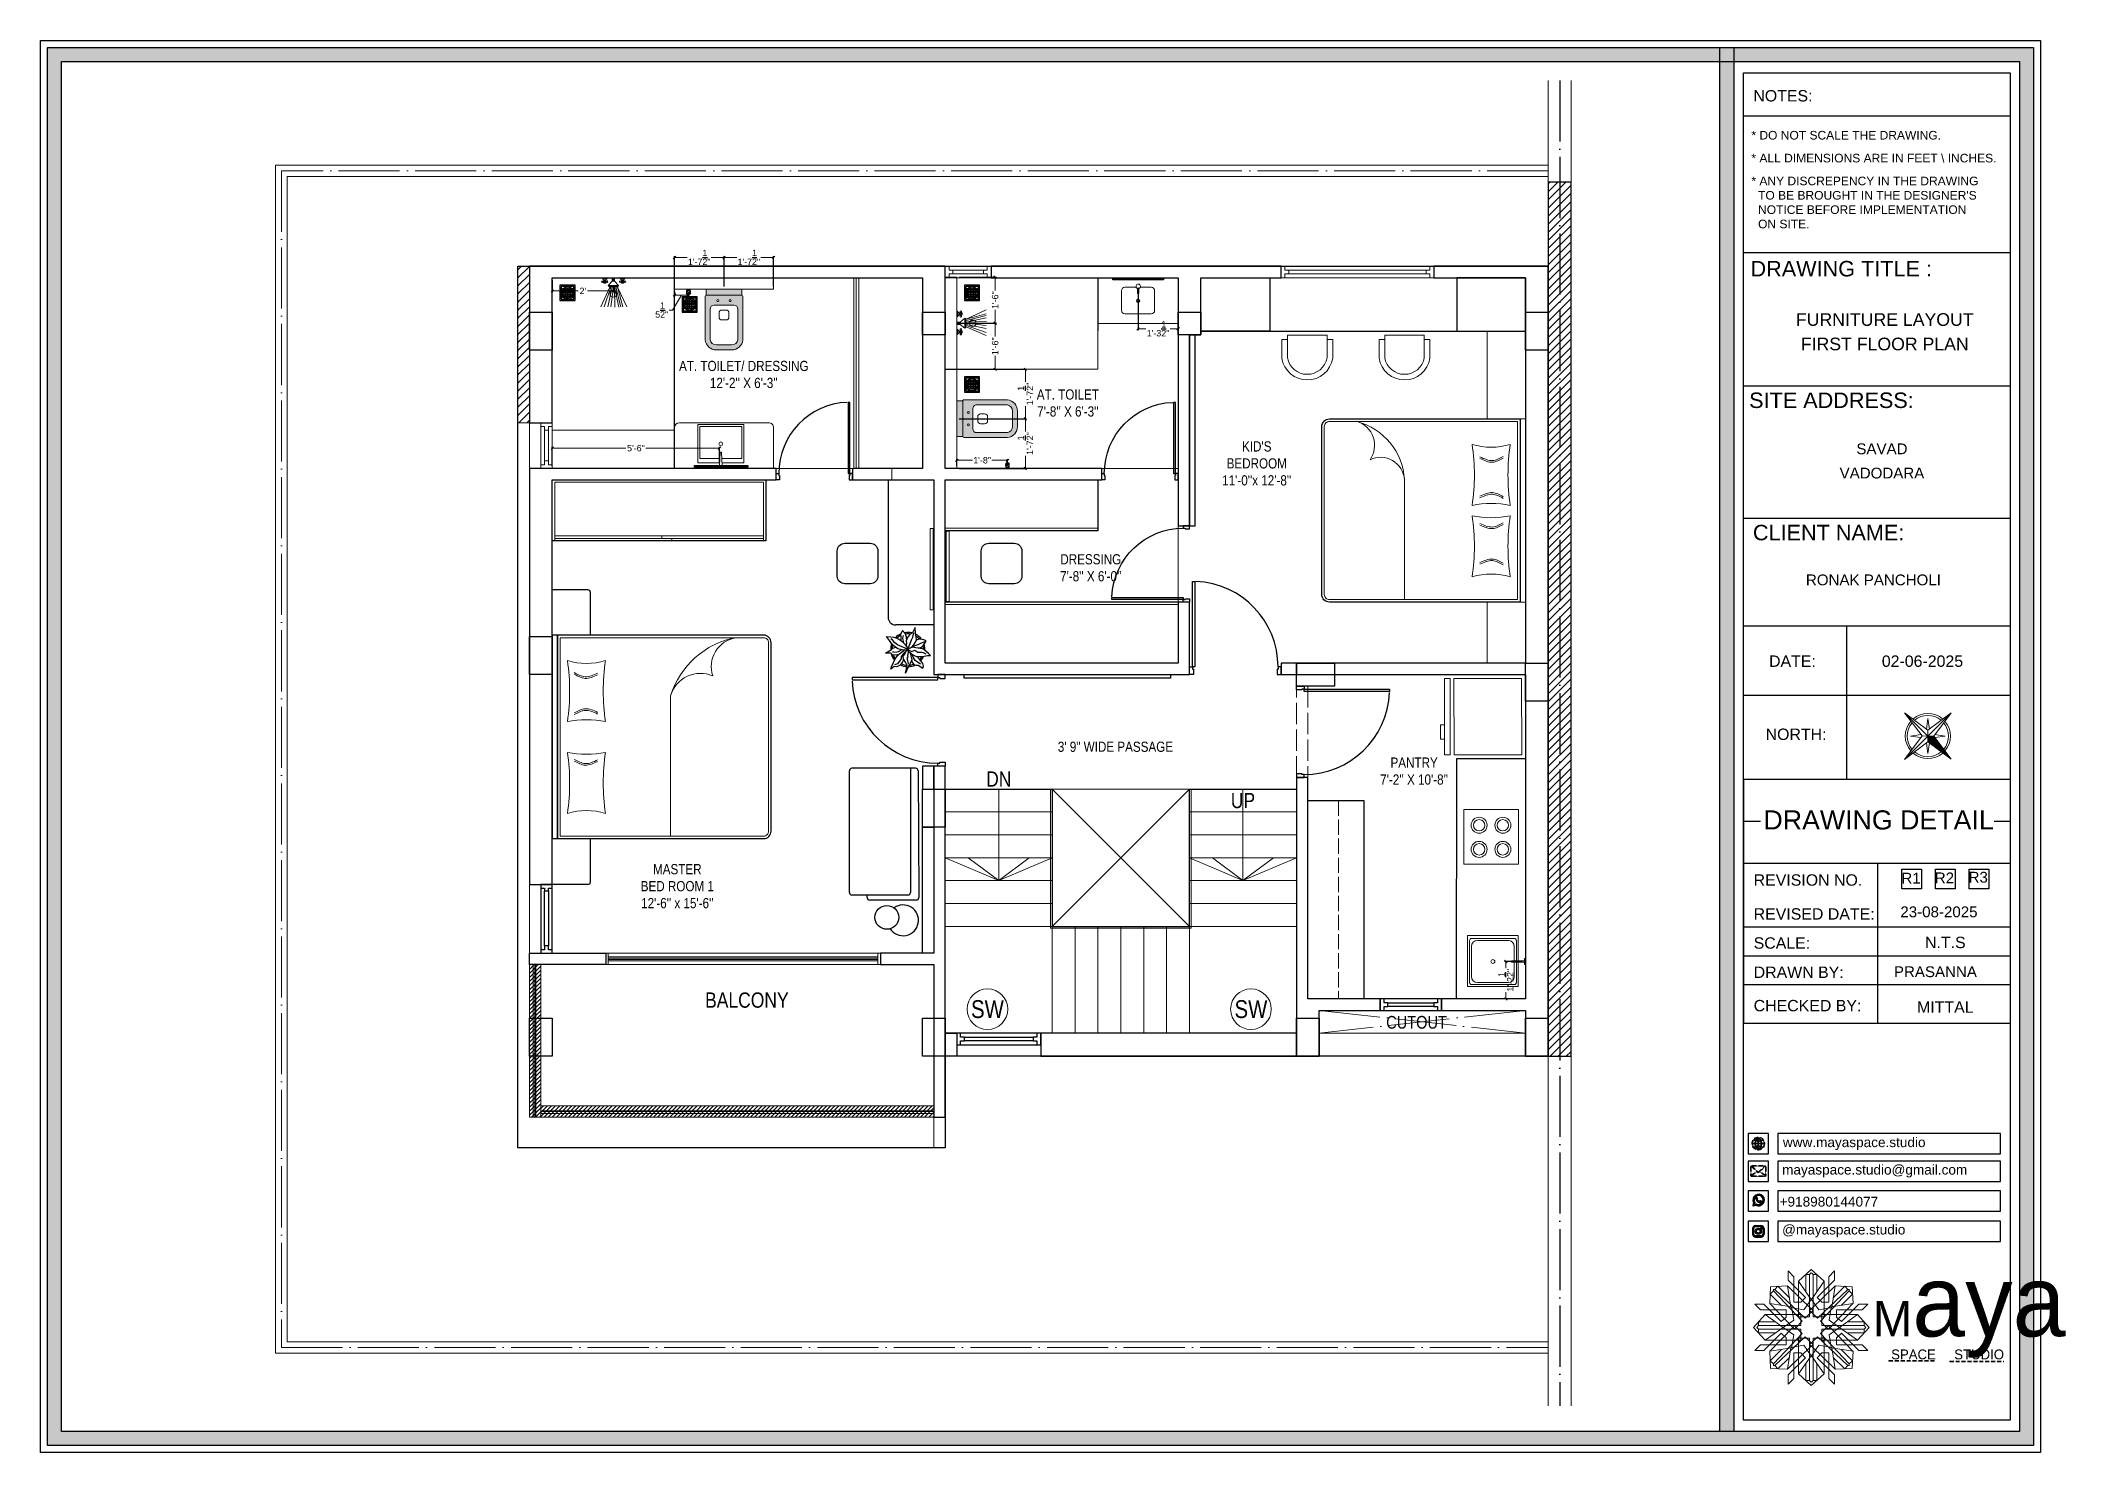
# Model space of a CAD drawing. Header units: millimetres. Extents: x 56222 to 3066687, y -650199 to -121287.
# Drawn here: x 148156 to 148952, y -179194 to -178639 of the extents above; entities that cross this region are included whole.
import ezdxf
from ezdxf.enums import TextEntityAlignment as Align

# ---------------------------------------------------------------- set-up
doc = ezdxf.new("R2010")
doc.units = ezdxf.units.MM
doc.header["$MEASUREMENT"] = 0
doc.header["$PDMODE"] = 35
for name, pattern in [('ACAD_ISO02W100', [15, 12, -3]), ('ACAD_ISO04W100', [30, 24, -3, 0, -3]), ('DASHEDX2', [1.5, 1, -0.5])]:
    doc.linetypes.add(name, pattern=pattern)
doc.layers.get('Defpoints').update_dxf_attribs({"color": 220})
for name, color, linetype in [('AR DOOR', 40, 'Continuous'), ('AR ELE-5', 134, 'Continuous'), ('SANIT', 232, 'Continuous'), ('str coll', 6, 'Continuous'), ('WC-DET', 8, 'Continuous')]:
    doc.layers.add(name, color=color, linetype=linetype)
for name, color, linetype, lineweight in [('COLUMN', 1, 'Continuous', 30), ('dim05', 1, 'Continuous', 13), ('Dimension', 10, 'DASHEDX2', 20), ('ELEVATION ( SPIRAL STAIR )', 250, 'Continuous', 9), ('FIRST FLOOR', 7, 'Continuous', 9), ('FIRST FLOOR ( DW_RAIL )', 7, 'Continuous', 9), ('FIRST FLOOR ( TEXT )', 7, 'Continuous', 9), ('FIRST FLOOR_( D - W & RAILING )', 251, 'Continuous', 9), ('FIRST FLOOR_( PLine )_', 251, 'Continuous', 30), ('FIRST FLOOR_( STAIR )', 251, 'Continuous', 9), ('FURNITURE', 32, 'Continuous', 9), ('GROUND FLOOR', 7, 'Continuous', 9), ('GROUND FLOOR  ( DIM )', 7, 'Continuous', 9), ('GROUND FLOOR  ( HATCH )', 251, 'Continuous', 9), ('NAME PLATE', 7, 'Continuous', 25), ('title block', 7, 'Continuous', 9), ('UTILITY', 48, 'Continuous', 9), ('wall', 7, 'Continuous', 30), ('X_PLOT', 1, 'Continuous', 9), ('XX~SLAB ( BEAM )~ ( DIM )', 7, 'Continuous', 9)]:
    doc.layers.add(name, color=color, linetype=linetype, lineweight=lineweight)
doc.layers.add('XX~SLAB ( PLINE )', color=251, linetype='Continuous', plot=False)
doc.styles.add('Arial', font='arial.ttf')
doc.styles.add("Cn_BT_0'-0", font='swissc.ttf')
doc.styles.add('Cn_BT_7', font='swissc.ttf', dxfattribs={"height": 7})
doc.styles.add('KATHA', font='swissc.ttf')
doc.styles.get("Standard").update_dxf_attribs({"font": 'arial.ttf', "height": 6})
doc.dimstyles.new('ISO-25', dxfattribs={"dimtxt": 2.5, "dimasz": 1, "dimexe": 0.5, "dimexo": 1, "dimtad": 0, "dimdec": 1, "dimlunit": 4, "dimtxsty": 'Standard', "dimblk": 'OBLIQUE', "dimcen": 2.5, "dimclrd": 1, "dimclre": 1, "dimclrt": 5, "dimadec": 0, "dimazin": 0, "dimtfac": 1, "dimtdec": 1, "dimtmove": 0, "dimatfit": 3, "dimfxl": 1, "dimlwd": -1, "dimarcsym": 0})

msp = doc.modelspace()

# ---------------------------------------------------------------- texts
at = {"layer": 'FIRST FLOOR ( TEXT )', "attachment_point": 5, "style": 'KATHA'}
for s, insert, char_height in [("AT. TOILET/ DRESSING\\P12'-2'' X 6'-3''", (148432.406, -178770.732), 4), ("AT. TOILET\\P7'-8'' X 6'-3''", (148559.803, -178781.943), 4), ("KID'S\\PBEDROOM\\P11'-0''x 12'-8''", (148634.037, -178805.7), 4), ("DRESSING\\P7'-8'' X 6'-0''", (148568.787, -178846.725), 4), ('3\' 9" WIDE PASSAGE', (148578.492, -178917.077), 4), ('DN', (148532.618, -178929.748), 6), ("PANTRY\\P7'-2'' X 10'-8''", (148695.907, -178926.63), 4), ('UP', (148628.618, -178938.213), 6), ("MASTER \\PBED ROOM 1\\P12'-6'' x 15'-6''", (148406.265, -178971.878), 4), ('BALCONY', (148433.607, -179016.675), 6)]:
    msp.add_mtext(s, dxfattribs=dict(at, insert=insert, char_height=char_height))
at = {"layer": 'FIRST FLOOR ( TEXT )', "color": 1, "insert": (148696.856, -179025.397), "char_height": 5, "attachment_point": 5, "style": "Cn_BT_0'-0"}
msp.add_mtext('CUTOUT', dxfattribs=at)
at = {"layer": 'GROUND FLOOR  ( DIM )', "color": 5, "char_height": 7, "attachment_point": 5, "style": 'Cn_BT_7'}
for insert in [(148528.172, -179020.224), (148631.752, -179020.224)]:
    msp.add_mtext('SW', dxfattribs=dict(at, insert=insert))
at = {"layer": 'NAME PLATE', "style": 'Arial'}
for s, height, p in [('FURNITURE LAYOUT', 4.97292, (148880.901, -178751.607, 0.126)), ('FIRST FLOOR PLAN', 4.97292, (148880.901, -178761.223, 0.126)), (' SAVAD ', 4.2457, (148879.798, -178802.07, 0.126)), ('VADODARA', 4.2457, (148879.798, -178811.602, 0.126)), ('RONAK PANCHOLI    ', 4.24568, (148879.736, -178853.583, 0.126)), ('23-08-2025', 4.2457, (148902.208, -178984.066, 0.126)), ('PRASANNA', 4.2457, (148900.822, -179007.604, 0.126))]:
    msp.add_text(s, height=height, dxfattribs=at).set_placement(p, align=Align.CENTER)
at = {"layer": 'NAME PLATE', "color": 1, "insert": (148891.221, -178966.571, 0.126), "char_height": 4.2457, "width": 5.84159, "attachment_point": 2, "style": 'Arial'}
msp.add_mtext('R1', dxfattribs=at)
at = {"layer": 'NAME PLATE', "char_height": 4.2457, "width": 5.84159, "attachment_point": 2, "style": 'Arial'}
for s, insert in [('R2', (148904.369, -178966.477, 0.126)), ('R3', (148917.644, -178966.218, 0.126))]:
    msp.add_mtext(s, dxfattribs=dict(at, insert=insert))

# ---------------------------------------------------------------- blocks, each defined once
blk = doc.blocks.new('FSFSF')
at = {"color": 42, "lineweight": 5, "true_color": 0xe0ac11}
for p, q in [((28600.03, 143.51), (28600.03, 140.16)), ((28602.15, 141.41), (28600.03, 143.51)), ((28603.86, 139.69), (28608.58, 144.08)), ((28607.9, 142.22), (28608.58, 142.85)), ((28613.31, 139.69), (28608.58, 144.08)), ((28609.27, 142.22), (28608.59, 142.85)), ((28615.02, 141.41), (28617.14, 143.51)), ((28617.14, 143.51), (28617.14, 140.16)), ((28593.19, 131.45), (28593.54, 137.71)), ((28593.39, 135), (28594.56, 136.12)), ((28593.39, 135), (28597.6, 130.78)), ((28599.8, 138.06), (28593.54, 137.71)), ((28595.12, 136.69), (28594.53, 136.69)), ((28594.56, 136.12), (28594.56, 136.71)), ((28605.17, 124.98), (28594.56, 136.12)), ((28596.24, 137.86), (28595.12, 136.69)), ((28606.27, 126.08), (28595.12, 136.69)), ((28596.24, 137.86), (28600.47, 133.65)), ((28601.03, 130), (28599.8, 138.06)), ((28599.8, 138.05), (28608.58, 129.56)), ((28606.47, 133.76), (28600.03, 140.16)), ((28602.15, 141.41), (28602.15, 131.95)), ((28603.86, 126.58), (28603.86, 139.69)), ((28603.86, 139.69), (28608.58, 133.02)), ((28607.9, 142.22), (28606.58, 142.22)), ((28606.58, 142.22), (28606.58, 135.84)), ((28607.9, 142.22), (28607.9, 126.58)), ((28613.31, 139.69), (28608.59, 133.02)), ((28617.37, 138.05), (28608.59, 129.56)), ((28609.27, 142.22), (28609.27, 126.58)), ((28609.27, 142.22), (28610.59, 142.22)), ((28610.59, 142.22), (28610.59, 135.84)), ((28610.7, 133.76), (28617.14, 140.16)), ((28610.9, 126.08), (28622.05, 136.69)), ((28612.02, 124.98), (28622.62, 136.12)), ((28613.31, 126.58), (28613.31, 139.69)), ((28615.02, 141.41), (28615.02, 131.95)), ((28616.14, 130), (28617.37, 138.06)), ((28620.93, 137.86), (28616.7, 133.65)), ((28617.37, 138.06), (28623.63, 137.71)), ((28623.8, 135), (28619.59, 130.78)), ((28620.93, 137.86), (28622.05, 136.69)), ((28622.05, 136.69), (28622.64, 136.69)), ((28622.62, 136.12), (28622.62, 136.71)), ((28623.8, 135), (28622.62, 136.12)), ((28624, 131.45), (28623.65, 137.71)), ((28591.56, 127.39), (28587.17, 122.66)), ((28587.73, 131.22), (28591.08, 131.22)), ((28589.84, 129.1), (28587.73, 131.22)), ((28589.84, 129.1), (28599.29, 129.1)), ((28597.49, 124.78), (28591.08, 131.22)), ((28604.66, 127.39), (28591.56, 127.39)), ((28591.56, 127.39), (28598.23, 122.67)), ((28593.19, 131.45), (28601.69, 122.67)), ((28601.25, 130.22), (28593.19, 131.45)), ((28599.29, 126.5), (28599.29, 129.1)), ((28605.86, 129.18), (28601.03, 130)), ((28602.07, 125.39), (28601.25, 130.22)), ((28604.75, 131.95), (28602.15, 131.95)), ((28603.68, 126.54), (28603.68, 127.39)), ((28604.71, 127.57), (28603.86, 127.57)), ((28604.66, 123.35), (28604.66, 127.39)), ((28604.7, 126.58), (28604.71, 127.57)), ((28606.47, 133.76), (28604.75, 131.95)), ((28605.86, 129.18), (28608.58, 133.02)), ((28606.27, 126.08), (28608.58, 128.27)), ((28607.9, 128.92), (28608.58, 129.56)), ((28607.9, 128.92), (28608.58, 128.27)), ((28611.31, 129.18), (28608.59, 133.02)), ((28609.27, 128.92), (28608.59, 129.56)), ((28609.27, 128.92), (28608.59, 128.27)), ((28610.9, 126.08), (28608.59, 128.27)), ((28610.7, 133.76), (28612.42, 131.95)), ((28611.31, 129.18), (28616.14, 130)), ((28612.42, 131.95), (28615.02, 131.95)), ((28612.46, 126.58), (28612.46, 127.57)), ((28612.46, 127.57), (28613.31, 127.57)), ((28612.52, 123.35), (28612.52, 127.39)), ((28612.52, 127.39), (28625.63, 127.39)), ((28613.51, 126.54), (28613.51, 127.39)), ((28615.12, 125.39), (28615.94, 130.22)), ((28623.99, 131.45), (28615.5, 122.67)), ((28615.94, 130.22), (28624, 131.45)), ((28627.34, 129.1), (28617.89, 129.1)), ((28617.89, 126.5), (28617.89, 129.1)), ((28625.63, 127.39), (28618.96, 122.67)), ((28619.7, 124.78), (28626.1, 131.22)), ((28625.63, 127.39), (28630.02, 122.66)), ((28629.45, 131.22), (28626.1, 131.22)), ((28627.34, 129.1), (28629.45, 131.22)), ((28591.56, 117.94), (28587.17, 122.66)), ((28589.03, 123.35), (28588.4, 122.67)), ((28589.03, 121.98), (28588.4, 122.65)), ((28589.03, 123.35), (28589.03, 124.67)), ((28589.03, 124.67), (28595.4, 124.67)), ((28589.03, 123.35), (28604.66, 123.35)), ((28589.03, 121.98), (28604.66, 121.98)), ((28589.03, 121.98), (28589.03, 120.66)), ((28589.03, 120.66), (28595.4, 120.66)), ((28597.49, 120.54), (28591.08, 114.11)), ((28591.56, 117.94), (28598.23, 122.65)), ((28593.19, 113.88), (28601.69, 122.65)), ((28605.17, 120.35), (28594.56, 109.2)), ((28597.49, 124.78), (28599.29, 126.5)), ((28597.49, 120.54), (28599.29, 118.83)), ((28602.07, 125.39), (28598.23, 122.67)), ((28602.07, 119.94), (28598.23, 122.65)), ((28602.07, 119.94), (28601.25, 115.1)), ((28602.33, 123.35), (28601.69, 122.67)), ((28602.33, 121.98), (28601.69, 122.65)), ((28602.33, 123.35), (28602.97, 122.67)), ((28602.33, 121.98), (28602.97, 122.65)), ((28605.17, 124.98), (28602.97, 122.67)), ((28605.17, 120.35), (28602.97, 122.65)), ((28604.66, 126.54), (28603.68, 126.54)), ((28607.9, 126.58), (28603.86, 126.58)), ((28604.66, 121.98), (28604.66, 117.94)), ((28609.27, 126.58), (28613.31, 126.58)), ((28612.02, 124.98), (28614.21, 122.67)), ((28612.02, 120.35), (28614.21, 122.65)), ((28612.02, 120.35), (28622.62, 109.2)), ((28612.52, 126.54), (28613.51, 126.54)), ((28628.16, 123.35), (28612.52, 123.35)), ((28612.52, 121.98), (28612.52, 117.94)), ((28628.16, 121.98), (28612.52, 121.98)), ((28614.85, 123.35), (28614.21, 122.67)), ((28614.85, 121.98), (28614.21, 122.65)), ((28614.85, 123.35), (28615.5, 122.67)), ((28614.85, 121.98), (28615.5, 122.65)), ((28615.12, 125.39), (28618.96, 122.67)), ((28615.12, 119.94), (28618.96, 122.65)), ((28615.12, 119.94), (28615.94, 115.1)), ((28623.99, 113.88), (28615.5, 122.65)), ((28619.7, 124.78), (28617.89, 126.5)), ((28619.7, 120.54), (28617.89, 118.83)), ((28625.63, 117.94), (28618.96, 122.65)), ((28619.7, 120.54), (28626.1, 114.11)), ((28628.16, 124.67), (28621.78, 124.67)), ((28628.16, 120.66), (28621.78, 120.66)), ((28625.63, 117.94), (28630.02, 122.66)), ((28628.16, 123.35), (28628.16, 124.67)), ((28628.16, 123.35), (28628.78, 122.67)), ((28628.16, 121.98), (28628.78, 122.65)), ((28628.16, 121.98), (28628.16, 120.66)), ((28589.84, 116.23), (28587.73, 114.11)), ((28587.73, 114.11), (28591.08, 114.11)), ((28589.84, 116.23), (28599.29, 116.23)), ((28604.66, 117.94), (28591.56, 117.94)), ((28601.25, 115.1), (28593.19, 113.87)), ((28593.19, 113.87), (28593.54, 107.62)), ((28593.39, 110.32), (28597.6, 114.55)), ((28606.27, 119.15), (28595.12, 108.54)), ((28599.29, 118.83), (28599.29, 116.23)), ((28599.8, 107.17), (28608.58, 115.67)), ((28601.03, 115.23), (28599.8, 107.17)), ((28605.86, 116.05), (28601.03, 115.23)), ((28602.15, 103.82), (28602.15, 113.27)), ((28604.75, 113.27), (28602.15, 113.27)), ((28604.66, 118.78), (28603.68, 118.78)), ((28603.68, 118.78), (28603.68, 117.94)), ((28607.9, 118.65), (28603.86, 118.65)), ((28603.86, 118.65), (28603.86, 105.54)), ((28604.71, 117.66), (28603.86, 117.66)), ((28604.7, 118.65), (28604.71, 117.66)), ((28606.47, 111.47), (28604.75, 113.27)), ((28605.86, 116.05), (28608.58, 112.21)), ((28606.27, 119.15), (28608.58, 116.96)), ((28607.9, 103.01), (28607.9, 118.65)), ((28607.9, 116.31), (28608.58, 116.96)), ((28607.9, 116.31), (28608.58, 115.67)), ((28610.9, 119.15), (28608.59, 116.96)), ((28609.27, 116.31), (28608.59, 116.96)), ((28609.27, 116.31), (28608.59, 115.67)), ((28611.31, 116.05), (28608.59, 112.21)), ((28617.37, 107.17), (28608.59, 115.67)), ((28609.27, 118.65), (28613.31, 118.65)), ((28609.27, 103.01), (28609.27, 118.65)), ((28610.7, 111.47), (28612.42, 113.27)), ((28610.9, 119.15), (28622.05, 108.54)), ((28611.31, 116.05), (28616.14, 115.23)), ((28612.42, 113.27), (28615.02, 113.27)), ((28612.46, 118.65), (28612.46, 117.66)), ((28612.46, 117.66), (28613.31, 117.66)), ((28612.52, 118.78), (28613.51, 118.78)), ((28612.52, 117.94), (28625.63, 117.94)), ((28613.31, 118.65), (28613.31, 105.54)), ((28613.51, 118.78), (28613.51, 117.94)), ((28615.02, 103.82), (28615.02, 113.27)), ((28615.94, 115.1), (28624, 113.87)), ((28616.14, 115.23), (28617.37, 107.17)), ((28617.89, 118.83), (28617.89, 116.23)), ((28627.34, 116.23), (28617.89, 116.23)), ((28623.8, 110.32), (28619.59, 114.55)), ((28624, 113.87), (28623.65, 107.62)), ((28629.45, 114.11), (28626.1, 114.11)), ((28627.34, 116.23), (28629.45, 114.11)), ((28593.39, 110.32), (28594.56, 109.2)), ((28599.8, 107.17), (28593.54, 107.52)), ((28595.12, 108.54), (28594.53, 108.54)), ((28594.56, 109.2), (28594.56, 108.61)), ((28596.24, 107.37), (28595.12, 108.54)), ((28596.24, 107.37), (28600.47, 111.58)), ((28606.47, 111.47), (28600.03, 105.07)), ((28600.03, 101.71), (28600.03, 105.07)), ((28603.86, 105.54), (28608.58, 112.21)), ((28603.86, 105.54), (28608.58, 101.15)), ((28606.58, 103.01), (28606.58, 109.38)), ((28613.31, 105.54), (28608.58, 101.15)), ((28613.31, 105.54), (28608.59, 112.21)), ((28610.59, 103.01), (28610.59, 109.38)), ((28610.7, 111.47), (28617.14, 105.07)), ((28620.93, 107.37), (28616.7, 111.58)), ((28617.14, 101.71), (28617.14, 105.07)), ((28617.37, 107.17), (28623.63, 107.52)), ((28620.93, 107.37), (28622.05, 108.54)), ((28622.05, 108.54), (28622.64, 108.54)), ((28623.8, 110.32), (28622.62, 109.2)), ((28622.62, 109.2), (28622.62, 108.61)), ((28602.15, 103.82), (28600.03, 101.71)), ((28607.9, 103.01), (28606.58, 103.01)), ((28607.9, 103.01), (28608.58, 102.38)), ((28609.27, 103.01), (28608.59, 102.38)), ((28609.27, 103.01), (28610.59, 103.01)), ((28615.02, 103.82), (28617.14, 101.71))]:
    blk.add_line(p, q, dxfattribs=at)
blk = doc.blocks.new('hgwg')
at = {"layer": 'Dimension', "true_color": 0xd39e00}
h = blk.add_hatch(color=42, dxfattribs=at)
h.dxf.hatch_style = 1
h.paths.add_polyline_path([(27505.71, 45.05), (27494.27, 45.05), (27494.27, 44.9), (27505.71, 44.9)])
h = blk.add_hatch(color=42, dxfattribs=at)
h.dxf.hatch_style = 1
h.paths.add_polyline_path([(27523.3, 44.9), (27509.68, 44.9), (27509.68, 44.75), (27523.3, 44.75)])
at = {"layer": 'Dimension', "color": 42, "true_color": 0xd39e00}
for p, q in [((27494.27, 45.05), (27505.71, 45.05)), ((27494.27, 44.9), (27494.27, 45.05)), ((27494.27, 44.9), (27505.71, 44.9)), ((27505.71, 45.05), (27505.71, 44.9)), ((27509.68, 44.9), (27523.3, 44.9)), ((27509.68, 44.9), (27509.68, 44.75)), ((27509.68, 44.75), (27523.3, 44.75)), ((27523.3, 44.75), (27523.3, 44.9))]:
    blk.add_line(p, q, dxfattribs=at)
at = {"layer": 'Dimension', "color": 42, "true_color": 0xd39e00, "attachment_point": 1}
for s, width, insert, char_height in [('{\\fCinzel|b0|i0|c0|p2;\\H1.5x;M\\fAmsterdam One|b0|i0|c0|p2;\\H2x;aya}', 85.3277, (27490.17, 69.17), 6), ('{\\fCinzel|b0|i0|c0|p2;SPACE     STUDIO}', 66.129, (27494.83, 47.86), 2.5)]:
    blk.add_mtext_dynamic_manual_height_columns(s, width=width, gutter_width=30, heights=[0], dxfattribs=dict(at, insert=insert, char_height=char_height))
blk = doc.blocks.new('QEGW4TG')
at = {"layer": 'Dimension', "true_color": 0x000000}
h = blk.add_hatch(color=18, dxfattribs=at)
h.dxf.hatch_style = 1
h.paths.add_polyline_path([(2.69, 1.93, 0.170513), (2.95, 1.97, 0.190337), (3.11, 2.18, 0.316231), (3.07, 2.28), (2.79, 2.37, 0.273721), (2.69, 2.34, 0.040749), (2.63, 2.27, -0.441282), (2.53, 2.25, -0.11828), (2.06, 2.64, -0.441282), (2.07, 2.74, 0.040749), (2.13, 2.81, 0.290083), (2.14, 2.92), (2.01, 3.18, 0.316231), (1.91, 3.2, 0.190337), (1.73, 3, 0.170513), (1.72, 2.74, 0.252784)], flags=0)
h.paths.add_polyline_path([(1.19, 1.98), (1.03, 1.3, 0.550912), (1.11, 1.23), (1.75, 1.39, 6.344125)])
h.paths.add_polyline_path([(1.81, 1.7), (1.4, 1.6), (1.5, 2.03, -9.071339)], flags=16)
h.paths.add_polyline_path([(3.11, 2.16, -0.17811), (2.95, 1.97, -0.170513), (2.69, 1.93, -0.252784), (1.72, 2.74, -0.170513), (1.73, 3, -0.17811), (1.89, 3.19, -0.370089), (2.01, 3.18), (2.14, 2.92, -0.307185), (2.13, 2.8, -0.041087), (2.06, 2.73, 0.321676), (2.05, 2.65, 0.126524), (2.55, 2.24, 0.312216), (2.62, 2.26, -0.041087), (2.68, 2.34, -0.290673), (2.79, 2.37), (3.07, 2.28, -0.370089)], flags=0)
h = blk.add_hatch(color=18, dxfattribs=at)
h.dxf.hatch_style = 1
h.paths.add_polyline_path([(2.79, 2.37, 0.273721), (2.69, 2.34, 0.040749), (2.63, 2.27, -0.441282), (2.53, 2.25, -0.11828), (2.06, 2.64, -0.441282), (2.07, 2.74, 0.040749), (2.13, 2.81, 0.290083), (2.14, 2.92), (2.01, 3.18, 0.316231), (1.91, 3.2, 0.190337), (1.73, 3, 0.170513), (1.72, 2.74, 0.252784), (2.69, 1.93, 0.170513), (2.95, 1.97, 0.190337), (3.11, 2.18, 0.316231), (3.07, 2.28)])
for p, q in [((1.19, 1.98), (1.03, 1.3)), ((1.1, 1.23), (1.75, 1.39)), ((1.5, 2.03), (1.4, 1.6)), ((1.4, 1.6), (1.81, 1.7)), ((2.01, 3.18), (2.14, 2.92)), ((3.07, 2.28), (2.8, 2.36))]:
    blk.add_line(p, q)
blk.add_lwpolyline([(0, 0), (4.68, 0), (4.68, 4.68), (0, 4.68)], close=True)
for centre, radius, start, end in [((1.09, 1.29), 0.0598, 164.8483, 282.1458), ((2.39, 2.56), 1.34, 241.4727, 205.6422), ((2.39, 2.56), 1.04, 235.9962, 210.8333), ((2.09, 2.87), 0.39, 159.7007, 198.4072), ((2.96, 3.23), 1.33, 201.4218, 258.1669), ((2.07, 2.87), 0.364, 118.9685, 159.3648), ((1.94, 3.12), 0.0896, 41.8985, 123.1344), ((2.11, 2.68), 0.066, 135.9932, 224.8892), ((1.67, 3.16), 0.586, 312.4617, 321.8728), ((3.12, 3.42), 1.31, 216.5455, 243.5279), ((2.05, 2.87), 0.104, 320.3924, 28.6971), ((2.57, 2.3), 0.066, 234.2482, 323.1441), ((3.11, 1.94), 0.586, 137.2645, 146.6756), ((2.76, 2.27), 0.104, 70.4402, 138.745), ((2.75, 2.31), 0.39, 260.7301, 299.4366), ((2.76, 2.29), 0.364, 299.7725, 340.1688), ((3.03, 2.2), 0.0896, 336.0029, 57.2388)]:
    blk.add_arc(centre, radius, start, end)
blk = doc.blocks.new('ASGERG')
at = {"layer": 'Dimension', "true_color": 0x000000}
h = blk.add_hatch(color=18, dxfattribs=at)
h.dxf.hatch_style = 1
h.paths.add_polyline_path([(0.99, 1.7, 0.353872), (1.69, 1.03), (2.96, 1.03, 0.353872), (3.66, 1.7), (3.66, 2.99, 0.353872), (2.96, 3.67), (1.69, 3.67, 0.353872), (0.99, 2.99)])
h.paths.add_polyline_path([(1.27, 2.97, -0.353872), (1.72, 3.4), (2.94, 3.4, -0.353872), (3.38, 2.97), (3.38, 1.72, -0.353872), (2.94, 1.3), (1.72, 1.3, -0.353872), (1.27, 1.72)], flags=16)
h.paths.add_polyline_path([(3.02, 2.35, -1), (1.64, 2.35, -1)], flags=0)
h.paths.add_polyline_path([(2.74, 2.35, -1), (1.92, 2.35, -1)], flags=0)
h.paths.add_polyline_path([(2.86, 3.02, -1), (3.19, 3.02, -1)], flags=0)
h.paths.add_polyline_path([(1.64, 2.35, 1), (3.02, 2.35, 1)], flags=0)
h = blk.add_hatch(color=18, dxfattribs=at)
h.dxf.hatch_style = 1
h.paths.add_polyline_path([(1.64, 2.35, 1), (3.02, 2.35, 1)])
h.paths.add_polyline_path([(2.74, 2.35, -1), (1.92, 2.35, -1)], flags=16)
h = blk.add_hatch(color=18, dxfattribs=at)
h.dxf.hatch_style = 1
h.paths.add_polyline_path([(3.19, 3.02, 1), (2.86, 3.02, 1)])
for p, q in [((0.99, 2.99), (0.99, 1.7)), ((1.27, 2.97), (1.27, 1.72)), ((1.69, 3.67), (2.96, 3.67)), ((1.69, 1.03), (2.96, 1.03)), ((2.94, 3.4), (1.72, 3.4)), ((2.94, 1.3), (1.72, 1.3)), ((3.38, 2.97), (3.38, 1.72)), ((3.66, 2.99), (3.66, 1.7))]:
    blk.add_line(p, q)
blk.add_lwpolyline([(0, 0), (4.68, 0), (4.68, 4.68), (0, 4.68)], close=True)
for centre, radius in [((2.33, 2.35), 0.694), ((2.33, 2.35), 0.414), ((3.02, 3.02), 0.168)]:
    blk.add_circle(centre, radius)
for centre, radius, start, end in [((1.76, 2.89), 0.778, 94.8631, 172.8127), ((1.76, 1.8), 0.778, 187.1873, 265.1369), ((1.76, 2.91), 0.491, 94.8631, 172.8127), ((1.76, 1.78), 0.491, 187.1873, 265.1369), ((2.9, 2.91), 0.491, 7.1873, 85.1369), ((2.9, 1.78), 0.491, 274.8631, 352.8127), ((2.89, 2.89), 0.778, 7.1873, 85.1369), ((2.89, 1.8), 0.778, 274.8631, 352.8127)]:
    blk.add_arc(centre, radius, start, end)
blk = doc.blocks.new('ETYETE')
at = {"layer": 'Dimension', "true_color": 0x000000}
h = blk.add_hatch(color=18, dxfattribs=at)
h.dxf.hatch_style = 1
h.paths.add_polyline_path([(3.76, 1.14, 0.414214), (4.12, 1.5), (4.12, 3.29, 0.414214), (3.76, 3.65), (0.92, 3.65, 0.414214), (0.56, 3.29), (0.56, 1.5, 0.414214), (0.92, 1.14)])
h.paths.add_polyline_path([(2.61, 2.22), (3.92, 1.34, -0.198912), (3.76, 1.28), (0.92, 1.28, -0.198912), (0.76, 1.34), (2.08, 2.22), (2.34, 1.98)], flags=16)
h.paths.add_polyline_path([(2.34, 2.16), (0.89, 3.51, -0.028783), (0.92, 3.52), (3.76, 3.52, -0.028783), (3.79, 3.51)], flags=16)
h.paths.add_polyline_path([(2.71, 2.32), (3.92, 3.45, -0.202482), (3.99, 3.29), (3.99, 1.5, -0.043076), (3.98, 1.46)], flags=16)
h.paths.add_polyline_path([(1.98, 2.32), (0.7, 1.46, -0.043076), (0.7, 1.5), (0.7, 3.29, -0.202482), (0.76, 3.45)], flags=16)
blk.add_lwpolyline([(0, 0), (4.68, 0), (4.68, 4.68), (0, 4.68)], close=True)
at = {"layer": 'Dimension', "color": 18, "true_color": 0x000000}
for p, q in [((0.56, 3.29), (0.56, 1.5)), ((0.7, 3.29), (0.7, 1.5)), ((0.7, 1.46), (1.98, 2.32)), ((0.76, 3.45), (1.98, 2.32)), ((0.76, 1.34), (2.08, 2.22)), ((0.89, 3.51), (2.34, 2.16)), ((0.92, 3.65), (3.76, 3.65)), ((0.92, 3.52), (3.76, 3.52)), ((0.92, 1.28), (3.76, 1.28)), ((0.92, 1.14), (3.76, 1.14)), ((2.08, 2.22), (2.34, 1.98)), ((2.34, 2.16), (3.79, 3.51)), ((2.34, 1.98), (2.61, 2.22)), ((3.92, 1.34), (2.61, 2.22)), ((2.71, 2.32), (3.92, 3.45)), ((3.98, 1.46), (2.71, 2.32)), ((3.99, 3.29), (3.99, 1.5)), ((4.12, 3.29), (4.12, 1.5))]:
    blk.add_line(p, q, dxfattribs=at)
for centre, radius, start, end in [((0.92, 3.29), 0.358, 90, 180), ((0.92, 1.5), 0.358, 180, 270), ((0.92, 3.29), 0.224, 134.2136, 180), ((0.92, 1.5), 0.224, 180, 189.8662), ((0.92, 1.5), 0.224, 225, 270), ((0.92, 3.29), 0.224, 90, 96.5948), ((3.76, 3.29), 0.358, 0, 90), ((3.76, 3.29), 0.224, 83.4052, 90), ((3.76, 1.5), 0.358, 270, 0), ((3.76, 1.5), 0.224, 270, 315), ((3.76, 3.29), 0.224, 0, 45.7864), ((3.76, 1.5), 0.224, 350.1338, 0)]:
    blk.add_arc(centre, radius, start, end, dxfattribs=at)
blk = doc.blocks.new('DTGWEGEARG')
at = {"layer": 'Dimension', "true_color": 0x000000}
h = blk.add_hatch(color=18, dxfattribs=at)
h.dxf.hatch_style = 1
h.paths.add_polyline_path([(3.83, 2.34, 1), (0.85, 2.34, 1)])
h.paths.add_polyline_path([(2.51, 1.01, 0.105795), (2.96, 1.58, -0.055205), (3.3, 1.41, -0.169822)], flags=16)
h.paths.add_polyline_path([(2.41, 1.12), (2.41, 1.69, -0.058279), (2.81, 1.63, -0.103353)], flags=16)
h.paths.add_polyline_path([(2.26, 1.13, -0.101741), (1.87, 1.63, -0.057171), (2.26, 1.69)], flags=16)
h.paths.add_polyline_path([(2.17, 1.01, -0.169822), (1.38, 1.41, -0.055205), (1.72, 1.58, 0.105795)], flags=16)
h.paths.add_polyline_path([(3.02, 1.72, 0.081336), (3.13, 2.27), (3.68, 2.27, -0.152069), (3.4, 1.52, 0.05687)], flags=16)
h.paths.add_polyline_path([(2.87, 1.77, 0.061945), (2.41, 1.84), (2.41, 2.27), (2.98, 2.27, -0.081344)], flags=16)
h.paths.add_polyline_path([(2.26, 1.84, 0.060923), (1.8, 1.77, -0.081344), (1.7, 2.27), (2.26, 2.27)], flags=16)
h.paths.add_polyline_path([(1.66, 1.72, 0.05687), (1.28, 1.52, -0.152069), (1, 2.27), (1.55, 2.27, 0.081336)], flags=16)
h.paths.add_polyline_path([(2.41, 2.42), (2.41, 2.83, 0.061945), (2.87, 2.91, -0.080009), (2.98, 2.42)], flags=16)
h.paths.add_polyline_path([(3.13, 2.42, 0.080116), (3.02, 2.96, 0.05687), (3.4, 3.16, 0.028258), (3.3, 3.27, -0.055205), (2.96, 3.1, 0.105795), (2.51, 3.67, -0.36029), (3.68, 2.42)], flags=16)
h.paths.add_polyline_path([(2.26, 2.42), (1.7, 2.42, -0.080009), (1.8, 2.91, 0.060923), (2.26, 2.84)], flags=16)
h.paths.add_polyline_path([(1.55, 2.42), (1, 2.42, -0.150466), (1.28, 3.16, 0.05687), (1.66, 2.96, 0.080116)], flags=16)
h.paths.add_polyline_path([(2.41, 2.98), (2.41, 3.56, -0.103353), (2.81, 3.05, -0.058279)], flags=16)
h.paths.add_polyline_path([(2.26, 2.99, -0.057171), (1.87, 3.05, -0.101741), (2.26, 3.55)], flags=16)
h.paths.add_polyline_path([(1.72, 3.1, -0.055205), (1.38, 3.27, -0.169822), (2.17, 3.67, 0.105795)], flags=16)
blk.add_lwpolyline([(0, 0), (4.68, 0), (4.68, 4.68), (0, 4.68)], close=True)
at = {"layer": 'Dimension', "color": 18, "true_color": 0x000000}
for p, q in [((1, 2.42), (1.55, 2.42)), ((1, 2.27), (1.55, 2.27)), ((1.7, 2.42), (2.26, 2.42)), ((1.7, 2.27), (2.26, 2.27)), ((2.26, 3.55), (2.26, 2.99)), ((2.26, 2.84), (2.26, 2.42)), ((2.26, 2.27), (2.26, 1.84)), ((2.26, 1.69), (2.26, 1.13)), ((2.41, 3.56), (2.41, 2.98)), ((2.41, 2.83), (2.41, 2.42)), ((2.41, 2.42), (2.98, 2.42)), ((2.41, 2.27), (2.98, 2.27)), ((2.41, 2.27), (2.41, 1.84)), ((2.41, 1.69), (2.41, 1.12)), ((3.13, 2.42), (3.68, 2.42)), ((3.13, 2.27), (3.68, 2.27))]:
    blk.add_line(p, q, dxfattribs=at)
blk.add_circle((2.34, 2.34), 1.49, dxfattribs=at)
for centre, radius, start, end in [((2.34, 2.34), 1.34, 142.3819, 176.6093), ((2.34, 2.34), 1.34, 183.0315, 217.6181), ((2.34, 4.74), 1.9, 236.1399, 249.1595), ((2.34, -0.06), 1.9, 110.8405, 123.8601), ((2.34, 2.34), 1.34, 97.3549, 135.9073), ((2.34, 4.74), 1.75, 236.7417, 249.3811), ((2.34, -0.06), 1.75, 110.6189, 123.2583), ((2.34, 2.34), 1.34, 224.0927, 262.6451), ((3.28, 2.34), 1.73, 159.0567, 177.3789), ((3.28, 2.34), 1.73, 182.3435, 200.9433), ((3.28, 2.34), 1.58, 158.8325, 177.1302), ((3.28, 2.34), 1.58, 182.5658, 201.1675), ((3.28, 2.34), 1.73, 129.9301, 154.0867), ((3.28, 2.34), 1.73, 205.9133, 230.0699), ((2.34, 4.74), 1.9, 253.6799, 267.6253), ((2.34, -0.06), 1.9, 92.3747, 106.3201), ((3.28, 2.34), 1.58, 130.1073, 153.3446), ((2.34, 4.74), 1.75, 254.3336, 267.422), ((2.34, -0.06), 1.75, 92.578, 105.6664), ((3.28, 2.34), 1.58, 206.6554, 229.8927), ((1.4, 2.34), 1.58, 26.6554, 50.2584), ((2.34, 4.74), 1.75, 272.3248, 285.6664), ((2.34, 4.74), 1.9, 272.1415, 286.3201), ((2.34, -0.06), 1.9, 73.6799, 87.8585), ((2.34, -0.06), 1.75, 74.3336, 87.6752), ((1.4, 2.34), 1.58, 309.7416, 333.3446), ((2.34, 2.34), 1.34, 3.3907, 82.6451), ((1.4, 2.34), 1.73, 25.9133, 50.0699), ((1.4, 2.34), 1.73, 309.9301, 334.0867), ((2.34, 2.34), 1.34, 277.3549, 315.9073), ((1.4, 2.34), 1.58, 2.8698, 21.1675), ((1.4, 2.34), 1.58, 338.8325, 357.4342), ((2.34, 4.74), 1.75, 290.6189, 303.2583), ((2.34, -0.06), 1.75, 56.7417, 69.3811), ((2.34, 4.74), 1.9, 290.8405, 303.8601), ((1.4, 2.34), 1.73, 2.6211, 20.9433), ((1.4, 2.34), 1.73, 339.0567, 357.6565), ((2.34, -0.06), 1.9, 56.1399, 69.1595), ((2.34, 2.34), 1.34, 322.3819, 356.9685)]:
    blk.add_arc(centre, radius, start, end, dxfattribs=at)
blk = doc.blocks.new('4t')
at = {"transparency": 33554607}
h = blk.add_hatch(color=1, dxfattribs=at)
h.dxf.hatch_style = 1
h.paths.add_polyline_path([(45531.3, -35822.3), (45529.2, -35821.8), (45528.1, -35837)])
h = blk.add_hatch(color=1, dxfattribs=at)
h.dxf.hatch_style = 1
h.paths.add_polyline_path([(45533.4, -35822.8), (45531.3, -35822.3), (45528.1, -35837)])
h = blk.add_hatch(color=1, dxfattribs=at)
h.dxf.hatch_style = 1
h.paths.add_polyline_path([(45531.8, -35820.2), (45529.2, -35821.8), (45531.3, -35822.3)])
h = blk.add_hatch(color=1, dxfattribs=at)
h.dxf.hatch_style = 1
h.paths.add_polyline_path([(45531.8, -35820.2), (45531.3, -35822.3), (45533.4, -35822.8)])
at = {"layer": 'title block', "color": 7, "lineweight": 9}
for p, q in [((45535.5, -35803.4), (45530.2, -35817.6)), ((45535.5, -35803.4), (45531.8, -35820.2)), ((45534.4, -35818.5), (45535.5, -35803.4)), ((45530.5, -35816.7), (45526.9, -35812.5)), ((45526.9, -35812.5), (45529.2, -35817.5)), ((45539.5, -35815.3), (45534.4, -35817.6)), ((45535.3, -35818.9), (45539.5, -35815.3)), ((45530.2, -35817.6), (45515, -35816.5)), ((45515, -35816.5), (45529.2, -35821.8)), ((45515, -35816.5), (45531.8, -35820.2)), ((45528.3, -35821.5), (45524.1, -35825.1)), ((45524.1, -35825.1), (45529.2, -35822.8)), ((45531.8, -35820.2), (45528.1, -35837)), ((45529.2, -35821.8), (45528.1, -35837)), ((45528.1, -35837), (45533.4, -35822.8)), ((45531.8, -35820.2), (45529.2, -35821.8)), ((45531.8, -35820.2), (45530.2, -35817.6)), ((45534.4, -35818.5), (45531.8, -35820.2)), ((45533.4, -35822.8), (45531.8, -35820.2)), ((45531.8, -35820.2), (45548.6, -35823.9)), ((45533.1, -35823.7), (45536.7, -35827.9)), ((45533.4, -35822.8), (45548.6, -35823.9)), ((45548.6, -35823.9), (45534.4, -35818.5)), ((45536.7, -35827.9), (45534.4, -35822.8))]:
    blk.add_line(p, q, dxfattribs=at)
for radius, start, end in [(11.8, 81.36, 163.7665), (10.8, 82.4286, 162.6979), (10.8, 352.4286, 72.6979), (11.8, 351.36, 73.7665), (11.8, 171.36, 253.7665), (10.8, 172.4286, 252.6979), (11.8, 261.36, 343.7665), (10.8, 262.4286, 342.6979)]:
    blk.add_arc((45531.8, -35820.2), radius, start, end, dxfattribs=at)
blk = doc.blocks.new('LAYOUT FILE')
at = {"layer": 'NAME PLATE', "true_color": 0xd39e00}
h = blk.add_hatch(color=42, dxfattribs=at)
h.paths.add_polyline_path([(3346889.83, -513806.18), (3346889.83, -514260.7), (3347535.56, -514260.7), (3347535.56, -513806.18)])
h.paths.add_polyline_path([(3346894.36, -513810.71), (3347531.03, -513810.71), (3347531.03, -514256.17), (3346894.36, -514256.17)], flags=16)
blk.add_hatch(color=42, dxfattribs=at).paths.add_polyline_path([(3347433.6, -514256.17), (3347438.13, -514256.17), (3347438.13, -513806.18), (3347433.6, -513806.18)])
at = {"layer": 'NAME PLATE', "color": 42, "true_color": 0xd39e00}
for p, q in [((3347527.96, -513828.55), (3347441.2, -513828.55)), ((3347527.96, -513872.99), (3347441.2, -513872.99)), ((3347527.96, -513916.26), (3347441.2, -513916.26)), ((3347527.96, -513959.27), (3347441.2, -513959.27)), ((3347527.96, -513994.31), (3347441.2, -513994.31)), ((3347474.77, -513994.31), (3347474.77, -514044.12)), ((3347527.96, -514016.86), (3347441.2, -514016.86)), ((3347527.96, -514044.12), (3347441.2, -514044.12)), ((3347441.2, -514044.12), (3347441.2, -514123.43)), ((3347527.96, -514044.12), (3347527.96, -514123.43)), ((3347441.2, -514057.72), (3347446.81, -514057.72)), ((3347522.72, -514057.72), (3347527.96, -514057.72)), ((3347441.2, -514071.32), (3347527.96, -514071.32)), ((3347484.98, -514123.43), (3347484.98, -514071.32)), ((3347527.96, -514092.16), (3347441.2, -514092.16)), ((3347527.96, -514101.55), (3347441.2, -514101.55)), ((3347527.96, -514110.94), (3347441.2, -514110.94)), ((3347441.2, -514123.43), (3347527.96, -514123.43))]:
    blk.add_line(p, q, dxfattribs=at)
for points in [[(3346887.56, -513803.91), (3347537.83, -513803.91), (3347537.83, -514262.96), (3346887.56, -514262.96)], [(3346889.83, -513806.18), (3347535.56, -513806.18), (3347535.56, -514260.7), (3346889.83, -514260.7)], [(3347433.6, -514256.17), (3347433.6, -513806.18), (3347438.13, -513806.18), (3347438.13, -514256.17)], [(3346894.36, -513810.71), (3347531.03, -513810.71), (3347531.03, -514256.17), (3346894.36, -514256.17)], [(3347441.2, -514252.44), (3347441.2, -513814.44), (3347527.96, -513814.44), (3347527.96, -514252.44)], [(3347492.73, -514073.33), (3347499.12, -514073.33), (3347499.12, -514079.72), (3347492.73, -514079.72)], [(3347503.67, -514073.33), (3347510.06, -514073.33), (3347510.06, -514079.72), (3347503.67, -514079.72)], [(3347514.62, -514073.33), (3347521.01, -514073.33), (3347521.01, -514079.72), (3347514.62, -514079.72)]]:
    blk.add_lwpolyline(points, close=True, dxfattribs=at)
at = {"layer": 'NAME PLATE', "color": 18, "true_color": 0x000000}
for points in [[(3347452.43, -514165.84), (3347524.78, -514165.84), (3347524.78, -514159.23), (3347452.43, -514159.23)], [(3347452.43, -514174.87), (3347524.78, -514174.87), (3347524.78, -514168.26), (3347452.43, -514168.26)], [(3347452.46, -514184.5), (3347524.78, -514184.5), (3347524.78, -514177.88), (3347452.46, -514177.88)], [(3347452.43, -514194.36), (3347524.78, -514194.36), (3347524.78, -514187.74), (3347452.43, -514187.74)]]:
    blk.add_lwpolyline(points, close=True, dxfattribs=at)
at = {"layer": 'NAME PLATE', "xscale": 0.6215000753186288, "yscale": 0.6215000753186288, "zscale": 0.6215000753186288, "rotation": 57.43675864906671}
blk.add_blockref('4t', (3313507.76, -525897.34), dxfattribs=at)
at = {"layer": 'NAME PLATE', "color": 42, "true_color": 0xd39e00}
for name, p, xscale, yscale, zscale in [('DTGWEGEARG', (3347442.76, -514165.84), 1.413658832510879, 1.413658832510879, 1.413658832510879), ('ETYETE', (3347442.76, -514174.87), 1.413658832510879, 1.413658832510879, 1.413658832510879), ('QEGW4TG', (3347442.8, -514184.5), 1.413658832510879, 1.413658832510879, 1.413658832510879), ('ASGERG', (3347442.76, -514194.36), 1.413658832510879, 1.413658832510879, 1.413658832510879), ('FSFSF', (3322302.67, -514330.17), 0.8794785156214666, 0.8794785156214666, 0.8794785156214666), ('hgwg', (3312200.76, -514290.9), 1.283459272116341, 1.283459272116341, 1.283459272116341)]:
    blk.add_blockref(name, p, dxfattribs=dict(at, xscale=xscale, yscale=yscale, zscale=zscale))
at = {"layer": 'NAME PLATE', "style": 'Arial'}
for s, height, p in [('NOTES:', 3.699, (3347454.07, -513823.73)), ('DRAWING TITLE : ', 5.0338, (3347474.01, -513880.61)), ('SITE ADDRESS:', 5.0338, (3347469.85, -513923.39)), ('CLIENT NAME:', 5.0338, (3347468.93, -513966.4)), ('DATE:', 3.699, (3347457.17, -514007.54)), ('02-06-2025', 3.699, (3347499.44, -514007.54)), ('NORTH:', 3.699, (3347458.35, -514031.31)), ('DRAWING DETAIL', 6.2234, (3347485.18, -514060.42)), ('REVISION NO.', 3.6986, (3347462.21, -514078.69)), ('REVISED DATE: ', 3.6986, (3347464.94, -514089.72)), ('SCALE:', 3.699, (3347453.75, -514099.17)), ('DRAWN BY:', 3.699, (3347459.2, -514108.68)), ('CHECKED BY:', 3.6986, (3347462.07, -514119.53)), ('MITTAL', 3.699, (3347506.87, -514120.02))]:
    blk.add_text(s, height=height, dxfattribs=at).set_placement(p, align=Align.CENTER)
for s, insert, char_height, width, attachment_point in [('* DO NOT SCALE THE DRAWING.', (3347443.82, -513833.31, 0), 2.7974, 108.0765, 1), ('* ALL DIMENSIONS ARE IN FEET \\\\ INCHES.', (3347443.82, -513840.75, 0), 2.7974, 108.0765, 1), ("* ANY DISCREPENCY IN THE DRAWING \\P  TO BE BROUGHT IN THE DESIGNER'S\\P  NOTICE BEFORE IMPLEMENTATION \\P  ON SITE.", (3347443.82, -513848.18, 0), 2.7974, 108.0765, 1), ('N.T.S', (3347506.87, -514095.29, 0), 3.699, 7.2187, 2)]:
    blk.add_mtext(s, dxfattribs=dict(at, insert=insert, char_height=char_height, width=width, attachment_point=attachment_point))
at = {"layer": 'NAME PLATE', "color": 18, "true_color": 0x000000, "char_height": 3.1609, "attachment_point": 1}
for s, width, gutter_width, insert in [('www.mayaspace.studio', 49.6053, 41.49, (3347454.06, -514160.52, 0)), ('mayaspace.studio@gmail.com', 30.9472, 25.89, (3347453.81, -514169.44, 0)), ('+918980144077', 120.6798, 25.89, (3347452.99, -514179.84, 0)), ('@mayaspace.studio', 30.9472, 25.89, (3347453.81, -514188.92, 0))]:
    blk.add_mtext_dynamic_manual_height_columns(s, width=width, gutter_width=gutter_width, heights=[0], dxfattribs=dict(at, insert=insert))
blk = doc.blocks.new('*U18')
for points in [[(0, 0), (0, 1120), (-30, 1120), (-30, 0)], [(40, 0), (0, 0), (0, -30), (-10, -30), (-10, -100), (40, -100)], [(-1160, 0), (-1120, 0), (-1120, -30), (-1110, -30), (-1110, -100), (-1160, -100)]]:
    blk.add_lwpolyline(points, close=True)
at = {"layer": 'AR ELE-5', "linetype": 'ByBlock', "ltscale": 15}
blk.add_arc((2, -1), 1122, 92.373, 179.9653, dxfattribs=at)
blk = doc.blocks.new('*U19')
for points in [[(-1160, 0), (-1120, 0), (-1120, 30), (-1110, 30), (-1110, 100), (-1160, 100)], [(0, 0), (0, -1120), (-30, -1120), (-30, 0)], [(40, 0), (0, 0), (0, 30), (-10, 30), (-10, 100), (40, 100)]]:
    blk.add_lwpolyline(points, close=True)
at = {"layer": 'AR ELE-5', "linetype": 'ByBlock', "ltscale": 15}
blk.add_arc((2, 1), 1122, 180.0347, 267.627, dxfattribs=at)
blk = doc.blocks.new('*U29')
for points in [[(-40, 0), (0, 0), (0, 30), (10, 30), (10, 100), (-40, 100)], [(0, 0), (0, -1120), (30, -1120), (30, 0)], [(1160, 0), (1120, 0), (1120, 30), (1110, 30), (1110, 100), (1160, 100)]]:
    blk.add_lwpolyline(points, close=True)
at = {"layer": 'AR ELE-5', "linetype": 'ByBlock', "ltscale": 15}
blk.add_arc((-2, 1), 1122, 272.373, 359.9653, dxfattribs=at)
blk = doc.blocks.new("SINK 20'' X 20''")
at = {"layer": 'FURNITURE'}
for p, q in [((3351628.98, -518299.55), (3351628.98, -518283)), ((3351629.75, -518282.23), (3351646.6, -518282.23)), ((3351629.75, -518297.22), (3351629.75, -518285.33)), ((3351632.08, -518283), (3351644.24, -518283)), ((3351646.57, -518285.33), (3351646.57, -518297.22)), ((3351647.38, -518283), (3351647.38, -518299.55)), ((3351646.6, -518300.32), (3351629.75, -518300.32)), ((3351644.24, -518299.55), (3351632.08, -518299.55))]:
    blk.add_line(p, q, dxfattribs=at)
blk.add_lwpolyline([(3351648.16, -518281.09), (3351628.16, -518281.09), (3351628.16, -518301.09), (3351648.16, -518301.09)], close=True, dxfattribs=at)
blk.add_circle((3351638.16, -518291.28), 0.762, dxfattribs=at)
for centre, radius, start, end in [((3351629.75, -518283), 0.775, 90, 180), ((3351632.08, -518285.33), 2.32, 90, 180), ((3351644.24, -518285.33), 2.32, 0, 90), ((3351646.6, -518283), 0.775, 0, 90), ((3351629.75, -518299.55), 0.775, 180, 270), ((3351632.08, -518297.22), 2.32, 180, 270), ((3351644.24, -518297.22), 2.32, 270, 0), ((3351646.6, -518299.55), 0.775, 270, 0)]:
    blk.add_arc(centre, radius, start, end, dxfattribs=at)
blk = doc.blocks.new('sf sfs')
at = {"layer": 'FURNITURE'}
blk.add_line((3348685.97, -514612.12), (3348664.42, -514612.12), dxfattribs=at)
blk.add_lwpolyline([(3348664.42, -514612.12), (3348664.42, -514590.57), (3348685.97, -514590.57), (3348685.97, -514612.12)], dxfattribs=at)
for centre, radius in [((3348670.49, -514596.83), 3.14), ((3348670.49, -514596.83), 2.24), ((3348679.82, -514596.83), 3.14), ((3348679.82, -514596.83), 2.24), ((3348670.49, -514606.3), 3.14), ((3348670.49, -514606.3), 2.24), ((3348679.82, -514606.3), 3.14), ((3348679.82, -514606.3), 2.24)]:
    blk.add_circle(centre, radius, dxfattribs=at)
blk = doc.blocks.new('ARPLS010')
at = {"linetype": 'ByBlock'}
for p, q in [((0.121, 0.605), (-0.013, 0.459)), ((0.179, 0.666), (0.121, 0.605)), ((0.174, 0.573), (0.179, 0.666)), ((-0.469, 0.226), (-0.643, 0.216)), ((-0.643, 0.216), (-0.485, 0.134)), ((-0.359, 0.148), (-0.49, 0.172)), ((-0.485, 0.134), (-0.433, 0.051)), ((-0.362, 0.24), (-0.469, 0.226)), ((-0.433, 0.051), (-0.349, -0.011)), ((-0.278, 0.254), (-0.362, 0.24)), ((-0.287, 0.106), (-0.359, 0.148)), ((-0.295, 0.42), (-0.302, 0.309)), ((-0.302, 0.309), (-0.276, 0.258)), ((-0.278, 0.467), (-0.295, 0.42)), ((-0.18, 0.073), (-0.287, 0.106)), ((-0.248, 0.54), (-0.278, 0.467)), ((-0.21, 0.227), (-0.278, 0.254)), ((-0.182, 0.493), (-0.248, 0.54)), ((-0.222, 0.484), (-0.164, 0.347)), ((-0.132, 0.18), (-0.21, 0.227)), ((-0.125, 0.459), (-0.182, 0.493)), ((-0.111, 0.036), (-0.18, 0.073)), ((-0.164, 0.347), (-0.139, 0.295)), ((-0.139, 0.295), (-0.08, 0.131)), ((-0.063, 0.111), (-0.132, 0.18)), ((-0.072, 0.404), (-0.125, 0.459)), ((-0.013, 0.022), (-0.111, 0.036)), ((-0.084, -0.034), (0.007, 0.018)), ((0.003, 0.011), (-0.076, -0.16)), ((-0.038, 0.302), (-0.072, 0.404)), ((-0.049, 0.232), (-0.065, 0.135)), ((-0.065, 0.135), (-0.024, 0.018)), ((-0.044, 0.336), (-0.049, 0.232)), ((-0.013, 0.459), (-0.044, 0.336)), ((-0.024, 0.018), (0.009, 0.005)), ((0.006, -0.002), (0.068, 0.032)), ((0.007, 0.018), (0.02, -0.121)), ((0.009, 0.005), (0.056, 0.114)), ((0.015, 0.209), (0.08, 0.288)), ((0.056, 0.114), (0.015, 0.209)), ((0.017, -0.002), (0.091, 0.009)), ((0.068, 0.032), (0.16, 0.165)), ((0.077, 0.412), (0.091, 0.447)), ((0.082, 0.358), (0.077, 0.412)), ((0.08, 0.288), (0.082, 0.358)), ((0.088, 0.065), (0.187, 0.091)), ((0.091, 0.447), (0.125, 0.522)), ((0.091, 0.009), (0.173, -0.011)), ((0.227, 0.157), (0.132, 0.131)), ((0.16, 0.165), (0.204, 0.254)), ((0.173, -0.011), (0.212, 0.004)), ((0.2, 0.432), (0.174, 0.573)), ((0.187, 0.091), (0.297, 0.116)), ((0.203, 0.352), (0.2, 0.432)), ((0.204, 0.254), (0.203, 0.352)), ((0.212, 0.004), (0.252, -0.03)), ((0.252, 0.313), (0.216, 0.287)), ((0.318, 0.213), (0.227, 0.157)), ((0.33, 0.38), (0.252, 0.313)), ((0.297, 0.116), (0.408, 0.071)), ((0.309, 0.109), (0.368, 0.128)), ((0.309, -0.01), (0.43, 0.006)), ((0.356, 0.269), (0.318, 0.213)), ((0.409, 0.44), (0.33, 0.38)), ((0.425, 0.373), (0.356, 0.269)), ((0.368, 0.128), (0.432, 0.176)), ((0.408, 0.071), (0.482, 0.024)), ((0.484, 0.459), (0.409, 0.44)), ((0.432, 0.176), (0.459, 0.236)), ((0.459, 0.303), (0.485, 0.354)), ((0.459, 0.236), (0.459, 0.303)), ((0.482, 0.024), (0.689, -0.072)), ((0.542, 0.434), (0.484, 0.459)), ((0.485, 0.354), (0.533, 0.42)), ((0.533, 0.42), (0.542, 0.434)), ((-0.464, -0.073), (-0.558, -0.152)), ((-0.558, -0.152), (-0.517, -0.172)), ((-0.517, -0.172), (-0.447, -0.216)), ((-0.366, -0.036), (-0.464, -0.073)), ((-0.447, -0.216), (-0.363, -0.202)), ((-0.336, -0.142), (-0.413, -0.121)), ((-0.382, -0.625), (-0.368, -0.496)), ((-0.269, -0.533), (-0.382, -0.625)), ((-0.368, -0.496), (-0.363, -0.408)), ((-0.306, -0.033), (-0.366, -0.036)), ((-0.363, -0.202), (-0.263, -0.2)), ((-0.363, -0.408), (-0.318, -0.29)), ((-0.349, -0.011), (-0.256, -0.05)), ((-0.269, -0.135), (-0.336, -0.142)), ((-0.318, -0.29), (-0.259, -0.2)), ((-0.287, -0.45), (-0.314, -0.498)), ((-0.199, -0.38), (-0.287, -0.45)), ((-0.193, -0.113), (-0.269, -0.135)), ((-0.141, -0.446), (-0.269, -0.533)), ((-0.259, -0.2), (-0.168, -0.1)), ((-0.256, -0.05), (-0.185, -0.038)), ((-0.138, -0.304), (-0.199, -0.38)), ((-0.185, -0.038), (-0.114, -0.046)), ((-0.168, -0.1), (-0.084, -0.034)), ((-0.017, -0.291), (-0.141, -0.446)), ((-0.076, -0.16), (-0.138, -0.304)), ((-0.114, -0.046), (-0.093, -0.036)), ((-0.042, -0.432), (-0.071, -0.352)), ((0.002, -0.48), (-0.042, -0.432)), ((0.02, -0.121), (-0.017, -0.291)), ((0.104, -0.646), (0.002, -0.48)), ((0.059, -0.27), (0.005, -0.185)), ((0.01, -0.014), (0.017, -0.002)), ((0.078, -0.064), (0.01, -0.014)), ((0.016, -0.023), (0.116, -0.122)), ((0.07, -0.179), (0.018, -0.1)), ((0.08, -0.342), (0.059, -0.27)), ((0.064, -0.446), (0.066, -0.407)), ((0.066, -0.407), (0.08, -0.342)), ((0.121, -0.239), (0.07, -0.179)), ((0.138, -0.083), (0.078, -0.064)), ((0.106, -0.5), (0.104, -0.646)), ((0.15, -0.445), (0.106, -0.5)), ((0.116, -0.122), (0.201, -0.195)), ((0.184, -0.299), (0.121, -0.239)), ((0.197, -0.135), (0.138, -0.083)), ((0.141, -0.261), (0.16, -0.336)), ((0.16, -0.336), (0.15, -0.445)), ((0.252, -0.362), (0.184, -0.299)), ((0.283, -0.123), (0.197, -0.135)), ((0.201, -0.195), (0.272, -0.198)), ((0.252, -0.03), (0.309, -0.01)), ((0.376, -0.416), (0.252, -0.362)), ((0.272, -0.198), (0.311, -0.225)), ((0.277, -0.114), (0.357, -0.156)), ((0.37, -0.064), (0.283, -0.123)), ((0.311, -0.225), (0.415, -0.304)), ((0.357, -0.156), (0.455, -0.226)), ((0.462, -0.021), (0.37, -0.064)), ((0.502, -0.472), (0.376, -0.416)), ((0.415, -0.304), (0.447, -0.388)), ((0.455, -0.226), (0.503, -0.317)), ((0.689, -0.072), (0.462, -0.021)), ((0.503, -0.317), (0.494, -0.398)), ((0.494, -0.398), (0.528, -0.452)), ((0.567, -0.494), (0.502, -0.472)), ((0.528, -0.452), (0.567, -0.494))]:
    blk.add_line(p, q, dxfattribs=at)
for radius, start, end in [(0.5, 164.9216, 191.03024), (0.458, 169.9629, 188.65169), (0.5, 126.2799, 152.70421), (0.458, 130.7647, 148.97893), (0.5, 87.23669, 107.91539), (0.458, 91.65963, 104.07841), (0.5, 49.07911, 67.03241), (0.458, 49.84606, 63.97637), (0.458, 5.05171, 21.91083), (0.5, 1.37819, 25.75649), (0.5, 205.1623, 226.32036), (0.458, 207.23198, 224.08187), (0.5, 249.55297, 272.4234), (0.458, 252.85225, 267.71102), (0.5, 283.53242, 308.87117), (0.458, 289.26599, 306.11067), (0.458, 334.56254, 357.15322), (0.5, 333.69908, 357.5577)]:
    blk.add_arc((0, 0), radius, start, end, dxfattribs=at)
blk = doc.blocks.new('A$C3EC62B37')
at = {"layer": 'FURNITURE', "lineweight": 30, "ltscale": 0.25, "true_color": 0xffffff}
h = blk.add_hatch(color=7, dxfattribs=at)
h.dxf.hatch_style = 1
h.paths.add_polyline_path([(-12.22, 0), (-12.22, 2.35), (-26.26, 2.35), (-26.26, 0)])
h.paths.add_polyline_path([(-26.26, 2.35), (-12.22, 2.35, 0.414214), (-11.83, 2.74), (-11.83, 19.96, 0.388639), (-16.24, 23.87), (-22.38, 23.87, 0.379499), (-26.65, 19.96), (-26.65, 2.74, 0.414214)])
h.paths.add_polyline_path([(-15.35, 6.26), (-23.13, 6.26, -0.414214), (-24.7, 7.83), (-24.7, 19.96, -0.349567), (-22.37, 21.91), (-16.24, 21.91, -0.364948), (-13.78, 19.96), (-13.78, 7.83, -0.414214)], flags=16)
h.paths.add_polyline_path([(-18.46, 8.22), (-20.02, 8.22, -0.414214), (-21.2, 9.39), (-21.2, 10.96, -0.414214), (-20.02, 12.13), (-18.46, 12.13, -0.414214), (-17.28, 10.96), (-17.28, 9.39, -0.414214)], flags=0)
h.paths.add_polyline_path([(-22.06, 4.53, -1), (-21.27, 4.53, -1)], flags=16)
at = {"layer": 'FURNITURE', "color": 0, "linetype": 'ByBlock', "lineweight": -2}
for p, q in [((-26.65, 2.74), (-26.65, 19.96)), ((-24.7, 7.83), (-24.7, 19.96)), ((-22.24, 23.87), (-16.24, 23.87)), ((-22.24, 21.91), (-16.24, 21.91)), ((-13.78, 7.83), (-13.78, 19.96)), ((-11.83, 2.74), (-11.83, 19.96)), ((-21.2, 9.39), (-21.2, 10.96)), ((-20.02, 12.13), (-18.46, 12.13)), ((-20.02, 8.22), (-18.46, 8.22)), ((-17.28, 9.39), (-17.28, 10.96)), ((-26.26, 2.35), (-12.22, 2.35)), ((-26.26, 2.35), (-26.26, 0)), ((-26.26, 0), (-12.22, 0)), ((-26.26, 0), (-12.22, 0)), ((-23.13, 6.26), (-15.35, 6.26)), ((-12.22, 2.35), (-12.22, 0))]:
    blk.add_line(p, q, dxfattribs=at)
for centre in [(-21.66, 4.53), (-16.81, 4.53)]:
    blk.add_circle(centre, 0.391, dxfattribs=at)
for centre, radius, start, end in [((-22.31, 19.5), 4.37, 89.08725, 174.03952), ((-22.31, 19.48), 2.44, 88.43702, 168.63483), ((-16.17, 19.5), 4.37, 5.96048, 90.91275), ((-16.17, 19.48), 2.44, 11.36517, 91.56298), ((-20.02, 10.96), 1.17, 90, 180), ((-20.02, 9.39), 1.17, 180, 270), ((-18.46, 10.96), 1.17, 0, 90), ((-18.46, 9.39), 1.17, 270, 0), ((-26.26, 2.74), 0.391, 180, 270), ((-23.13, 7.83), 1.57, 180, 270), ((-15.35, 7.83), 1.57, 270, 0), ((-12.22, 2.74), 0.391, 270, 0)]:
    blk.add_arc(centre, radius, start, end, dxfattribs=at)
blk = doc.blocks.new('NAHNYsquare')
at = {"color": 253}
for p, q in [((5, -2.99), (1, -2.99)), ((4.89, -2.32), (1.11, -2.32)), ((4.89, -3.65), (1.11, -3.65)), ((4.49, -1.65), (1.51, -1.65)), ((4.49, -4.32), (1.51, -4.32)), ((1.67, -4.48), (1.67, -1.49)), ((2.33, -4.87), (2.33, -1.1)), ((3, -0.99), (3, -4.99)), ((3.67, -4.87), (3.67, -1.1)), ((4.33, -4.48), (4.33, -1.49))]:
    blk.add_line(p, q, dxfattribs=at)
for points in [[(0, -5.99), (6, -5.99), (6, 0.01), (0, 0.01)], [(0.5, -5.49), (5.5, -5.49), (5.5, -0.49), (0.5, -0.49)]]:
    blk.add_lwpolyline(points, close=True)
for radius in [2.5, 2]:
    blk.add_circle((3, -2.99), radius)
blk = doc.blocks.new('A$C775F2B7C')
at = {"layer": 'WC-DET', "color": 7}
for points in [[(0.02, 0.076), (0.007, 0.076, 0.150223), (0, 0.06), (0, 0.037), (0.007, 0.004, 0.333354), (0.011, 0), (0.025, 0), (0.038, 0, 0.333354), (0.043, 0.004), (0.05, 0.037), (0.05, 0.06, 0.150223), (0.043, 0.076), (0.03, 0.076)], [(0.025, 0.02), (0.012, 0.02, -0.354974), (0.007, 0.023), (0, 0.057)], [(0.02, 0.076), (0.02, 0.082, -0.414214), (0.021, 0.083), (0.025, 0.083)], [(0.025, 0.076), (0.02, 0.076, 0.150223)], [(0.03, 0.076), (0.03, 0.082, 0.414214), (0.029, 0.083), (0.025, 0.083)], [(0.025, 0.02), (0.038, 0.02, 0.354974), (0.042, 0.023), (0.05, 0.057)]]:
    blk.add_lwpolyline(points, format="xyb", dxfattribs=at)
at = {"layer": 'WC-DET'}
for points in [[(0, 0.063), (0.025, 0.063)], [(0, 0.057), (0.025, 0.057)], [(0.001, 0.065), (0.025, 0.065)], [(0.049, 0.065), (0.025, 0.065)], [(0.049, 0.063), (0.025, 0.063)], [(0.05, 0.057), (0.025, 0.057)]]:
    blk.add_lwpolyline(points, dxfattribs=at)
at = {"layer": 'WC-DET', "color": 7}
blk.add_lwpolyline([(0.03, 0.076), (0.025, 0.076)], dxfattribs=at)
blk = doc.blocks.new('_Oblique')
at = {"layer": 'wall', "color": 0, "lineweight": -2}
blk.add_line((-0.5, -0.5), (0.5, 0.5), dxfattribs=at)
blk = doc.blocks.new('*D747')
at = {"layer": 'Defpoints', "color": 0, "lineweight": 30, "transparency": 16777216}
for p in [(148357.12, -178732.68), (148381.12, -178735.8), (148381.12, -178737.89)]:
    blk.add_point(p, dxfattribs=at)
at = {"layer": 'dim05', "color": 1, "linetype": 'Continuous', "lineweight": -2, "transparency": 16777216}
for p, q in [((148357.12, -178733.68), (148357.12, -178738.39)), ((148381.12, -178736.8), (148381.12, -178738.39))]:
    blk.add_line(p, q, dxfattribs=at)
at = {"layer": 'dim05', "color": 1, "linetype": 'Continuous', "transparency": 16777216}
for p, q in [((148357.12, -178737.89), (148367.32, -178737.89)), ((148381.12, -178737.89), (148370.91, -178737.89))]:
    blk.add_line(p, q, dxfattribs=at)
at = {"layer": 'dim05', "color": 1, "transparency": 16777216, "rotation": 180}
blk.add_blockref('_Oblique', (148357.12, -178737.89), dxfattribs=at)
at = {"layer": 'dim05', "color": 1, "transparency": 16777216}
blk.add_blockref('_Oblique', (148381.12, -178737.89), dxfattribs=at)
at = {"layer": 'dim05', "color": 5, "lineweight": 25, "transparency": 16777216, "insert": (148369.12, -178737.89), "char_height": 2.5, "attachment_point": 5, "style": 'Arial'}
blk.add_mtext("2'", dxfattribs=at)
blk = doc.blocks.new('*D748')
at = {"layer": 'Defpoints', "color": 0, "lineweight": 30, "transparency": 16777216}
for p in [(148405.12, -178737.18), (148410.67, -178737.18), (148410.67, -178739.49)]:
    blk.add_point(p, dxfattribs=at)
at = {"layer": 'dim05', "color": 1, "linetype": 'Continuous', "transparency": 16777216}
for p, q in [((148407.89, -178739.49), (148404.35, -178745.4)), ((148405.12, -178739.49), (148410.67, -178739.49)), ((148404.35, -178745.4), (148403.1, -178745.4))]:
    blk.add_line(p, q, dxfattribs=at)
at = {"layer": 'dim05', "color": 1, "linetype": 'Continuous', "lineweight": -2, "transparency": 16777216}
for p, q in [((148405.12, -178738.18), (148405.12, -178739.99)), ((148410.67, -178738.18), (148410.67, -178739.99))]:
    blk.add_line(p, q, dxfattribs=at)
at = {"layer": 'dim05', "color": 1, "transparency": 16777216, "rotation": 180}
blk.add_blockref('_Oblique', (148405.12, -178739.49), dxfattribs=at)
at = {"layer": 'dim05', "color": 1, "transparency": 16777216}
blk.add_blockref('_Oblique', (148410.67, -178739.49), dxfattribs=at)
at = {"layer": 'dim05', "color": 5, "lineweight": 25, "transparency": 16777216, "insert": (148400.12, -178745.4), "char_height": 2.5, "attachment_point": 5, "style": 'Arial'}
blk.add_mtext('5{\\H1x;\\S1/2;}"', dxfattribs=at)
blk = doc.blocks.new('*D749')
at = {"layer": 'Defpoints', "color": 0, "lineweight": 30, "transparency": 16777216}
for p in [(148444.12, -178724.71), (148424.62, -178737.18), (148444.12, -178737.18)]:
    blk.add_point(p, dxfattribs=at)
at = {"layer": 'dim05', "color": 1, "linetype": 'Continuous', "lineweight": -2, "transparency": 16777216}
for p, q in [((148424.62, -178736.18), (148424.62, -178724.21)), ((148444.12, -178736.18), (148444.12, -178724.21))]:
    blk.add_line(p, q, dxfattribs=at)
at = {"layer": 'dim05', "color": 1, "linetype": 'Continuous', "transparency": 16777216}
for p, q in [((148424.62, -178724.71), (148429.63, -178724.71)), ((148444.12, -178724.71), (148439.11, -178724.71))]:
    blk.add_line(p, q, dxfattribs=at)
at = {"layer": 'dim05', "color": 1, "transparency": 16777216, "rotation": 180}
blk.add_blockref('_Oblique', (148424.62, -178724.71), dxfattribs=at)
at = {"layer": 'dim05', "color": 1, "transparency": 16777216}
blk.add_blockref('_Oblique', (148444.12, -178724.71), dxfattribs=at)
at = {"layer": 'dim05', "color": 5, "lineweight": 25, "transparency": 16777216, "insert": (148434.37, -178724.71), "char_height": 2.5, "attachment_point": 5, "style": 'Arial'}
blk.add_mtext('1\'-7{\\H1x;\\S1/2;}"', dxfattribs=at)
blk = doc.blocks.new('*D750')
at = {"layer": 'Defpoints', "color": 0, "lineweight": 30, "transparency": 16777216}
for p in [(148424.62, -178724.71), (148405.12, -178737.18), (148424.62, -178737.18)]:
    blk.add_point(p, dxfattribs=at)
at = {"layer": 'dim05', "color": 1, "linetype": 'Continuous', "lineweight": -2, "transparency": 16777216}
for p, q in [((148405.12, -178736.18), (148405.12, -178724.21)), ((148424.62, -178736.18), (148424.62, -178724.21))]:
    blk.add_line(p, q, dxfattribs=at)
at = {"layer": 'dim05', "color": 1, "linetype": 'Continuous', "transparency": 16777216}
for p, q in [((148405.12, -178724.71), (148410.13, -178724.71)), ((148424.62, -178724.71), (148419.61, -178724.71))]:
    blk.add_line(p, q, dxfattribs=at)
at = {"layer": 'dim05', "color": 1, "transparency": 16777216, "rotation": 180}
blk.add_blockref('_Oblique', (148405.12, -178724.71), dxfattribs=at)
at = {"layer": 'dim05', "color": 1, "transparency": 16777216}
blk.add_blockref('_Oblique', (148424.62, -178724.71), dxfattribs=at)
at = {"layer": 'dim05', "color": 5, "lineweight": 25, "transparency": 16777216, "insert": (148414.87, -178724.71), "char_height": 2.5, "attachment_point": 5, "style": 'Arial'}
blk.add_mtext('1\'-7{\\H1x;\\S1/2;}"', dxfattribs=at)
blk = doc.blocks.new('*D751')
at = {"layer": 'Defpoints', "color": 0, "lineweight": 30, "transparency": 16777216}
for p in [(148422.87, -178799.71), (148357.12, -178807.68), (148422.87, -178806.59)]:
    blk.add_point(p, dxfattribs=at)
at = {"layer": 'dim05', "color": 1, "linetype": 'Continuous', "lineweight": -2, "transparency": 16777216}
for p, q in [((148357.12, -178806.68), (148357.12, -178799.21)), ((148422.87, -178805.59), (148422.87, -178799.21))]:
    blk.add_line(p, q, dxfattribs=at)
at = {"layer": 'dim05', "color": 1, "linetype": 'Continuous', "transparency": 16777216}
for p, q in [((148357.12, -178799.71), (148386.05, -178799.71)), ((148422.87, -178799.71), (148393.94, -178799.71))]:
    blk.add_line(p, q, dxfattribs=at)
at = {"layer": 'dim05', "color": 1, "transparency": 16777216, "rotation": 180}
blk.add_blockref('_Oblique', (148357.12, -178799.71), dxfattribs=at)
at = {"layer": 'dim05', "color": 1, "transparency": 16777216}
blk.add_blockref('_Oblique', (148422.87, -178799.71), dxfattribs=at)
at = {"layer": 'dim05', "color": 5, "lineweight": 25, "transparency": 16777216, "insert": (148390, -178799.71), "char_height": 2.5, "attachment_point": 5, "style": 'Arial'}
blk.add_mtext('5\'-6"', dxfattribs=at)
blk = doc.blocks.new('*D753')
at = {"layer": 'Defpoints', "color": 0, "lineweight": 30, "transparency": 16777216}
for p in [(148516.12, -178788.13), (148516.12, -178807.68), (148543.09, -178807.68)]:
    blk.add_point(p, dxfattribs=at)
at = {"layer": 'dim05', "color": 1, "linetype": 'Continuous', "lineweight": -2, "transparency": 16777216}
for p, q in [((148517.12, -178788.13), (148543.59, -178788.13)), ((148517.12, -178807.68), (148543.59, -178807.68))]:
    blk.add_line(p, q, dxfattribs=at)
at = {"layer": 'dim05', "color": 1, "linetype": 'Continuous', "transparency": 16777216}
for p, q in [((148543.09, -178788.13), (148543.09, -178793.16)), ((148543.09, -178807.68), (148543.09, -178802.64))]:
    blk.add_line(p, q, dxfattribs=at)
at = {"layer": 'dim05', "color": 1, "transparency": 16777216}
for p, rotation in [((148543.09, -178788.13), 90), ((148543.09, -178807.68), 270)]:
    blk.add_blockref('_Oblique', p, dxfattribs=dict(at, rotation=rotation))
at = {"layer": 'dim05', "color": 5, "lineweight": 25, "transparency": 16777216, "insert": (148543.09, -178797.9), "char_height": 2.5, "attachment_point": 5, "rotation": 90, "style": 'Arial'}
blk.add_mtext('1\'-7{\\H1x;\\S1/2;}"', dxfattribs=at)
blk = doc.blocks.new('*D754')
at = {"layer": 'Defpoints', "color": 0, "lineweight": 30, "transparency": 16777216}
for p in [(148516.12, -178768.68), (148543.09, -178768.68), (148516.12, -178788.13)]:
    blk.add_point(p, dxfattribs=at)
at = {"layer": 'dim05', "color": 1, "linetype": 'Continuous', "lineweight": -2, "transparency": 16777216}
for p, q in [((148517.12, -178768.68), (148543.59, -178768.68)), ((148517.12, -178788.13), (148543.59, -178788.13))]:
    blk.add_line(p, q, dxfattribs=at)
at = {"layer": 'dim05', "color": 1, "linetype": 'Continuous', "transparency": 16777216}
for p, q in [((148543.09, -178768.68), (148543.09, -178773.66)), ((148543.09, -178788.13), (148543.09, -178783.14))]:
    blk.add_line(p, q, dxfattribs=at)
at = {"layer": 'dim05', "color": 1, "transparency": 16777216}
for p, rotation in [((148543.09, -178768.68), 90), ((148543.09, -178788.13), 270)]:
    blk.add_blockref('_Oblique', p, dxfattribs=dict(at, rotation=rotation))
at = {"layer": 'dim05', "color": 5, "lineweight": 25, "transparency": 16777216, "insert": (148543.09, -178778.4), "char_height": 2.5, "attachment_point": 5, "rotation": 90, "style": 'Arial'}
blk.add_mtext('1\'-7{\\H1x;\\S1/2;}"', dxfattribs=at)
blk = doc.blocks.new('A$C07311617')
at = {"layer": 'UTILITY'}
h = blk.add_hatch(color=7, dxfattribs=at)
h.paths.add_polyline_path([(-3.13, 2.02), (-3.13, 0), (-3.74, 0), (-3.74, 0.46), (-3.74, 1.42)])
h.paths.add_polyline_path([(-3.13, 0), (-3.13, -0.46), (-3.13, -2.02), (-3.74, -1.59), (-3.74, -0.46), (-3.74, 0)])
h = blk.add_hatch(color=7, dxfattribs=at)
h.paths.add_polyline_path([(0, 0.46), (0, 0), (-1.35, 0), (-1.35, 0.46)])
h.paths.add_polyline_path([(0, 0), (0, -0.46), (-1.35, -0.46), (-1.35, 0)])
at = {"layer": 'UTILITY', "color": 7}
for p, q in [((-3.74, 1.42), (-11.52, 4.9)), ((-3.74, 0.94), (-11.52, 3.66)), ((-3.74, 0.46), (-11.52, 2.15)), ((-3.74, 0), (-11.52, 0.93)), ((-3.13, 2.02), (-3.74, 1.42)), ((-3.13, -0.46), (-3.13, 2.02)), ((-1.35, 0.46), (-3.13, 2.02)), ((-3.13, 0.46), (-3.13, 1.42)), ((-1.74, 3.79), (-1.74, 4.05)), ((-1.74, 2.99), (-1.74, 2.72)), ((-1.47, 3.79), (-1.47, 4.05)), ((-1.47, 2.99), (-1.47, 2.72)), ((-1.35, -0.46), (-1.35, 0.46)), ((-1.35, 0.46), (0, 0.46)), ((-0.8, 3.9), (-0.8, 2.88)), ((-0.27, 2.44), (-0.27, 4.33)), ((0, -0.46), (0, 0.46)), ((-3.74, -0.46), (-11.62, -0.61)), ((-3.74, -0.46), (-11.57, -2.09)), ((-3.74, -1.03), (-11.52, -2.96)), ((-3.74, -1.59), (-11.52, -5.3)), ((-3.74, -1.59), (-11.52, -3.73)), ((-3.74, -1.59), (-3.13, -2.02)), ((-3.13, -0.46), (-3.13, -2.02)), ((-1.35, -0.46), (-3.13, -2.02)), ((-1.74, -3.22), (-1.74, -2.95)), ((-1.74, -4.02), (-1.74, -4.29)), ((-1.47, -3.22), (-1.47, -2.95)), ((-1.47, -4.02), (-1.47, -4.29)), ((-1.35, -0.46), (0, -0.46)), ((-0.8, -4.13), (-0.8, -3.11)), ((-0.27, -2.68), (-0.27, -4.56))]:
    blk.add_line(p, q, dxfattribs=at)
for points in [[(-1.35, 0.46), (-3.13, 2.02)], [(-3.13, -2.02), (-1.35, -0.46)]]:
    blk.add_lwpolyline(points, dxfattribs=at)
for points in [[(-1.07, 2.99), (-2.14, 2.99), (-2.14, 3.79), (-1.07, 3.79)], [(-1.07, -3.22), (-2.14, -3.22), (-2.14, -4.02), (-1.07, -4.02)]]:
    blk.add_lwpolyline(points, close=True, dxfattribs=at)
for centre, radius in [((-6.31, 0), 1.33), ((-1.6, 4.32), 0.298), ((-1.6, 3.39), 0.298), ((-1.6, 2.45), 0.298), ((-1.6, -2.69), 0.298), ((-1.6, -3.62), 0.298), ((-1.6, -4.55), 0.298)]:
    blk.add_circle(centre, radius, dxfattribs=at)
for centre, start, end in [((-1.47, 5.26), 285.25514, 344.74494), ((-1.47, 1.52), 15.25506, 74.74486), ((-1.47, -1.75), 285.25514, 344.74494), ((-1.47, -5.49), 15.25506, 74.74486)]:
    blk.add_arc(centre, 1.52, start, end, dxfattribs=at)
blk = doc.blocks.new('*D755')
at = {"layer": 'Defpoints', "color": 0, "lineweight": 30, "transparency": 16777216}
for p in [(148516.12, -178732.45), (148516.12, -178750.56), (148531.19, -178750.56)]:
    blk.add_point(p, dxfattribs=at)
at = {"layer": 'dim05', "color": 1, "linetype": 'Continuous', "lineweight": -2, "transparency": 16777216}
for p, q in [((148517.12, -178732.45), (148531.69, -178732.45)), ((148517.12, -178750.56), (148531.69, -178750.56))]:
    blk.add_line(p, q, dxfattribs=at)
at = {"layer": 'dim05', "color": 1, "linetype": 'Continuous', "transparency": 16777216}
for p, q in [((148531.19, -178732.45), (148531.19, -178737.68)), ((148531.19, -178750.56), (148531.19, -178745.34))]:
    blk.add_line(p, q, dxfattribs=at)
at = {"layer": 'dim05', "color": 1, "transparency": 16777216}
for p, rotation in [((148531.19, -178732.45), 90), ((148531.19, -178750.56), 270)]:
    blk.add_blockref('_Oblique', p, dxfattribs=dict(at, rotation=rotation))
at = {"layer": 'dim05', "color": 5, "lineweight": 25, "transparency": 16777216, "insert": (148531.19, -178741.51), "char_height": 2.5, "attachment_point": 5, "rotation": 90, "style": 'Arial'}
blk.add_mtext('1\'-6"', dxfattribs=at)
blk = doc.blocks.new('*D756')
at = {"layer": 'Defpoints', "color": 0, "lineweight": 30, "transparency": 16777216}
for p in [(148516.12, -178750.56), (148516.12, -178768.68), (148531.19, -178768.68)]:
    blk.add_point(p, dxfattribs=at)
at = {"layer": 'dim05', "color": 1, "linetype": 'Continuous', "lineweight": -2, "transparency": 16777216}
for p, q in [((148517.12, -178750.56), (148531.69, -178750.56)), ((148517.12, -178768.68), (148531.69, -178768.68))]:
    blk.add_line(p, q, dxfattribs=at)
at = {"layer": 'dim05', "color": 1, "linetype": 'Continuous', "transparency": 16777216}
for p, q in [((148531.19, -178750.56), (148531.19, -178755.79)), ((148531.19, -178768.68), (148531.19, -178763.45))]:
    blk.add_line(p, q, dxfattribs=at)
at = {"layer": 'dim05', "color": 1, "transparency": 16777216}
for p, rotation in [((148531.19, -178750.56), 90), ((148531.19, -178768.68), 270)]:
    blk.add_blockref('_Oblique', p, dxfattribs=dict(at, rotation=rotation))
at = {"layer": 'dim05', "color": 5, "lineweight": 25, "transparency": 16777216, "insert": (148531.19, -178759.62), "char_height": 2.5, "attachment_point": 5, "rotation": 90, "style": 'Arial'}
blk.add_mtext('1\'-6"', dxfattribs=at)
blk = doc.blocks.new('*D757')
at = {"layer": 'Defpoints', "color": 0, "lineweight": 30, "transparency": 16777216}
for p in [(148587.37, -178735.74), (148603.12, -178735.19), (148603.12, -178752.78)]:
    blk.add_point(p, dxfattribs=at)
at = {"layer": 'dim05', "color": 1, "linetype": 'Continuous', "lineweight": -2, "transparency": 16777216}
for p, q in [((148587.37, -178736.74), (148587.37, -178753.28)), ((148603.12, -178736.19), (148603.12, -178753.28))]:
    blk.add_line(p, q, dxfattribs=at)
at = {"layer": 'dim05', "color": 1, "linetype": 'Continuous', "transparency": 16777216}
for p, q in [((148587.37, -178752.78), (148590.5, -178752.78)), ((148603.12, -178752.78), (148599.99, -178752.78))]:
    blk.add_line(p, q, dxfattribs=at)
at = {"layer": 'dim05', "color": 1, "transparency": 16777216, "rotation": 180}
blk.add_blockref('_Oblique', (148587.37, -178752.78), dxfattribs=at)
at = {"layer": 'dim05', "color": 1, "transparency": 16777216}
blk.add_blockref('_Oblique', (148603.12, -178752.78), dxfattribs=at)
at = {"layer": 'dim05', "color": 5, "lineweight": 25, "transparency": 16777216, "insert": (148595.24, -178752.78), "char_height": 2.5, "attachment_point": 5, "style": 'Arial'}
blk.add_mtext('1\'-3{\\H1x;\\S1/2;}"', dxfattribs=at)
blk = doc.blocks.new('*D752')
at = {"layer": 'Defpoints', "color": 0, "lineweight": 30, "transparency": 16777216}
for p in [(148516.12, -178807.68), (148536.04, -178804.47), (148536.04, -178807.68)]:
    blk.add_point(p, dxfattribs=at)
at = {"layer": 'dim05', "color": 1, "linetype": 'Continuous', "lineweight": -2, "transparency": 16777216}
for p, q in [((148516.12, -178806.68), (148516.12, -178803.97)), ((148536.04, -178806.68), (148536.04, -178803.97))]:
    blk.add_line(p, q, dxfattribs=at)
at = {"layer": 'dim05', "color": 1, "linetype": 'Continuous', "transparency": 16777216}
for p, q in [((148516.12, -178804.47), (148522.25, -178804.47)), ((148536.04, -178804.47), (148529.91, -178804.47))]:
    blk.add_line(p, q, dxfattribs=at)
at = {"layer": 'dim05', "color": 1, "transparency": 16777216, "rotation": 180}
blk.add_blockref('_Oblique', (148516.12, -178804.47), dxfattribs=at)
at = {"layer": 'dim05', "color": 1, "transparency": 16777216}
blk.add_blockref('_Oblique', (148536.04, -178804.47), dxfattribs=at)
at = {"layer": 'dim05', "color": 5, "lineweight": 25, "transparency": 16777216, "insert": (148526.08, -178804.47), "char_height": 2.5, "attachment_point": 5, "style": 'Arial'}
blk.add_mtext('1\'-8"', dxfattribs=at)
blk = doc.blocks.new('*D758')
at = {"layer": 'Defpoints', "color": 0, "lineweight": 30, "transparency": 16777216}
for p in [(148739.43, -179001.48), (148731.96, -179016.18), (148739.43, -179016.18)]:
    blk.add_point(p, dxfattribs=at)
at = {"layer": 'dim05', "color": 1, "linetype": 'Continuous', "lineweight": -2, "transparency": 16777216}
for p, q in [((148738.43, -179001.48), (148731.46, -179001.48)), ((148738.43, -179016.18), (148731.46, -179016.18))]:
    blk.add_line(p, q, dxfattribs=at)
at = {"layer": 'dim05', "color": 1, "linetype": 'Continuous', "transparency": 16777216}
for p, q in [((148731.96, -179001.48), (148731.96, -179004.08)), ((148731.96, -179016.18), (148731.96, -179013.57))]:
    blk.add_line(p, q, dxfattribs=at)
at = {"layer": 'dim05', "color": 1, "transparency": 16777216}
for p, rotation in [((148731.96, -179001.48), 90), ((148731.96, -179016.18), 270)]:
    blk.add_blockref('_Oblique', p, dxfattribs=dict(at, rotation=rotation))
at = {"layer": 'dim05', "color": 5, "lineweight": 25, "transparency": 16777216, "insert": (148731.96, -179008.83), "char_height": 2.5, "attachment_point": 5, "rotation": 90, "style": 'Arial'}
blk.add_mtext('1\'-2{\\H1x;\\S1/2;}"', dxfattribs=at)

# ---------------------------------------------------------------- dimensions: what is measured, and where the dimension line sits
at = {"layer": 'dim05', "color": 27, "lineweight": 25, "true_color": 0x7d5120}
for base, p1, p2, override, picture, middle in [((148424.618, -178724.714), (148405.118, -178737.176), (148424.618, -178737.176), {"dimtxsty": 'Arial', "dimtmove": 1}, '*D750', (148414.868, -178724.714)), ((148444.118, -178724.714), (148424.618, -178737.176), (148444.118, -178737.176), {"dimtxsty": 'Arial', "dimtmove": 1}, '*D749', (148434.368, -178724.714)), ((148381.117, -178737.888), (148357.118, -178732.676), (148381.117, -178735.802), {"dimtxsty": 'Arial'}, '*D747', (148369.118, -178737.888)), ((148603.118463838, -178752.783367592), (148587.368463839, -178735.741628115), (148603.118463838, -178735.193860028), {"dimtxsty": 'Arial'}, '*D757', (148595.243463839, -178752.783367592)), ((148422.872, -178799.709), (148357.118, -178807.676), (148422.872, -178806.59), {"dimtxsty": 'Arial'}, '*D751', (148389.995, -178799.709)), ((148536.036, -178804.475), (148516.118, -178807.676), (148536.036, -178807.676), {"dimtxsty": 'Arial'}, '*D752', (148526.077, -178804.475))]:
    dim = msp.add_linear_dim(base=base, p1=p1, p2=p2, dimstyle='ISO-25', override=override, dxfattribs=at)
    dim.commit()
    dim.dimension.update_dxf_attribs({"geometry": picture, "text_midpoint": middle})
dim = msp.add_linear_dim(base=(148410.67, -178739.488), p1=(148405.118, -178737.176), p2=(148410.67, -178737.176), dimstyle='ISO-25', override={"dimtxsty": 'Arial', "dimtmove": 1}, dxfattribs=at)
dim.commit()
dim.dimension.update_dxf_attribs({"geometry": '*D748', "text_midpoint": (148402.472, -178745.403), "dimtype": 160})
for base, p1, p2, picture, middle in [((148531.185, -178750.563), (148516.118, -178732.451), (148516.118, -178750.563), '*D755', (148531.185, -178741.507)), ((148531.185, -178768.676), (148516.118, -178750.563), (148516.118, -178768.676), '*D756', (148531.185, -178759.62)), ((148543.088, -178768.676), (148516.118, -178788.129), (148516.118, -178768.676), '*D754', (148543.088, -178778.403)), ((148543.088, -178807.676), (148516.118, -178788.129), (148516.118, -178807.676), '*D753', (148543.088, -178797.903)), ((148731.96, -179016.176), (148739.43, -179001.477), (148739.43, -179016.176), '*D758', (148731.96, -179008.827))]:
    dim = msp.add_linear_dim(base=base, p1=p1, p2=p2, angle=90, dimstyle='ISO-25', override={"dimtxsty": 'Arial'}, dxfattribs=at)
    dim.commit()
    dim.dimension.update_dxf_attribs({"geometry": picture, "text_midpoint": middle})

# ---------------------------------------------------------------- hatches: boundary and pattern name
at = {"layer": 'FIRST FLOOR'}
h = msp.add_hatch(dxfattribs=at)
h.set_pattern_fill('ANSI31', color=251, scale=9, style=0)
h.set_pattern_definition([(45, (148348.1185, -179023.676), (-0.795495, 0.795495), [])])
h.paths.add_polyline_path([(148352.618, -179062.676), (148348.118, -179062.676), (148348.118, -179002.676), (148352.618, -179002.676)])
h = msp.add_hatch(dxfattribs=at)
h.set_pattern_fill('ANSI31', color=251, scale=9, style=0)
h.set_pattern_definition([(45, (148357.1185, -179062.676), (-0.795495, 0.795495), [])])
h.paths.add_polyline_path([(148352.618, -179058.176), (148507.118, -179058.176), (148507.118, -179062.676), (148352.618, -179062.676)])
at = {"layer": 'GROUND FLOOR  ( DIM )'}
h = msp.add_hatch(dxfattribs=at)
h.set_pattern_fill('ANSI31', color=256, scale=18, style=0)
h.set_pattern_definition([(45, (10080.2567, -11494.1268), (-1.590990258, 1.590990258), [])])
h.paths.add_polyline_path([(148343.618, -178728.176), (148348.118, -178728.176), (148348.118, -178789.676), (148343.618, -178789.676)])
at = {"layer": 'GROUND FLOOR  ( HATCH )'}
h = msp.add_hatch(dxfattribs=at)
h.set_pattern_fill('ANSI31', color=6, scale=18, style=0)
h.set_pattern_definition([(45, (32216.9325, -16425.5016), (-1.590990258, 1.590990258), [])])
h.paths.add_polyline_path([(148757.618, -178695.176), (148748.618, -178695.176), (148748.618, -179038.676), (148757.618, -179038.676)])

# ---------------------------------------------------------------- linework, layer by layer
at = {"layer": 'COLUMN'}
for points in [[(148348.118, -178746.176), (148357.118, -178746.176), (148357.118, -178761.176), (148348.118, -178761.176)], [(148502.618, -178746.176), (148511.618, -178746.176), (148511.618, -178755.176), (148502.618, -178755.176)], [(148603.118, -178746.176), (148612.118, -178746.176), (148612.118, -178755.176), (148603.118, -178755.176)], [(148739.618, -178746.176), (148748.618, -178746.176), (148748.618, -178761.176), (148739.618, -178761.176)], [(148348.118, -178873.676), (148357.118, -178873.676), (148357.118, -178888.676), (148348.118, -178888.676)], [(148664.618, -178884.176), (148664.618, -178893.176), (148649.618, -178893.176), (148649.618, -178884.176)], [(148739.618, -178884.176), (148748.618, -178884.176), (148748.618, -178899.176), (148739.618, -178899.176)], [(148502.618, -178933.676), (148511.618, -178933.676), (148511.618, -178948.676), (148502.618, -178948.676)], [(148348.118, -179023.676), (148357.118, -179023.676), (148357.118, -179038.676), (148348.118, -179038.676)], [(148502.618, -179023.676), (148511.618, -179023.676), (148511.618, -179038.676), (148502.618, -179038.676)], [(148649.618, -179023.676), (148658.618, -179023.676), (148658.618, -179038.676), (148649.618, -179038.676)], [(148739.618, -179023.676), (148748.618, -179023.676), (148748.618, -179038.676), (148739.618, -179038.676)]]:
    msp.add_lwpolyline(points, close=True, dxfattribs=at)
at = {"layer": 'ELEVATION ( SPIRAL STAIR )', "color": 5}
for points in [[(148505.718, -178831.217), (148506.868, -178831.217), (148506.868, -178863.176), (148505.718, -178863.176)], [(148511.969, -178832.368), (148513.12, -178832.368), (148513.12, -178859.986), (148511.969, -178859.986)]]:
    msp.add_lwpolyline(points, close=True, dxfattribs=at)
at = {"layer": 'FIRST FLOOR'}
for p, q in [((148348.118, -178728.176), (148348.118, -179038.676)), ((148348.118, -178728.176), (148748.618, -178728.176)), ((148511.618, -178807.676), (148511.618, -178728.176)), ((148529.618, -178732.676), (148529.618, -178728.176)), ((148643.618, -178732.676), (148643.618, -178728.176)), ((148703.618, -178732.676), (148703.618, -178728.176)), ((148748.618, -178728.176), (148748.618, -179038.676)), ((148357.118, -178807.676), (148357.118, -178732.676)), ((148357.118, -178732.676), (148502.618, -178732.676)), ((148502.618, -178807.676), (148502.618, -178732.676)), ((148511.618, -178732.676), (148603.118, -178732.676)), ((148603.118, -178884.176), (148603.118, -178732.676)), ((148612.118, -178732.676), (148739.618, -178732.676)), ((148612.118, -178755.176), (148612.118, -178732.676)), ((148739.618, -178732.676), (148739.618, -178884.176)), ((148607.618, -178830.176), (148607.618, -178755.176)), ((148348.118, -178789.676), (148357.118, -178789.676)), ((148348.118, -178807.676), (148502.618, -178807.676)), ((148445.118, -178812.176), (148445.118, -178807.676)), ((148490.618, -178812.176), (148490.618, -178807.676)), ((148511.618, -178807.676), (148603.118, -178807.676)), ((148573.118, -178812.176), (148573.118, -178807.676)), ((148357.118, -178998.176), (148357.118, -178812.176)), ((148357.118, -178812.176), (148445.118, -178812.176)), ((148475.118, -178812.176), (148507.118, -178812.176)), ((148507.118, -178812.176), (148507.118, -178888.676)), ((148511.618, -178812.176), (148573.118, -178812.176)), ((148511.618, -178812.176), (148511.618, -178884.176)), ((148603.118, -178830.176), (148607.618, -178830.176)), ((148603.118, -178860.176), (148607.618, -178860.176)), ((148607.618, -178888.676), (148607.618, -178860.176)), ((148511.618, -178884.176), (148603.118, -178884.176)), ((148649.618, -178884.176), (148649.618, -178888.676)), ((148649.618, -178884.176), (148739.618, -178884.176)), ((148507.118, -178888.676), (148607.618, -178888.676)), ((148649.618, -178888.676), (148739.618, -178888.676)), ((148739.618, -178888.676), (148739.618, -179016.176)), ((148511.618, -179062.676), (148511.618, -178924.676)), ((148649.618, -178929.176), (148654.118, -178929.176)), ((148649.618, -178930.676), (148649.618, -179038.676)), ((148654.118, -178930.676), (148654.118, -179016.176)), ((148507.118, -178998.176), (148507.118, -178948.676)), ((148511.618, -178948.676), (148507.118, -178948.676)), ((148348.118, -178971.176), (148357.118, -178971.176)), ((148378.118, -178998.176), (148357.118, -178998.176)), ((148378.118, -178998.176), (148378.118, -179002.676)), ((148507.118, -178998.176), (148486.118, -178998.176)), ((148486.118, -178998.176), (148486.118, -179002.676)), ((148507.118, -179002.676), (148348.118, -179002.676)), ((148507.118, -179062.676), (148507.118, -179002.676)), ((148654.118, -179016.176), (148739.618, -179016.176)), ((148682.613, -179020.676), (148682.613, -179016.176)), ((148682.613, -179020.676), (148682.613, -179016.176)), ((148682.613, -179020.676), (148739.618, -179020.676)), ((148706.613, -179016.176), (148706.613, -179020.676)), ((148739.618, -179020.676), (148739.618, -179038.676)), ((148649.618, -179029.676), (148511.618, -179029.676)), ((148549.118, -179029.676), (148549.118, -179038.676)), ((148739.618, -179029.676), (148658.618, -179029.676)), ((148748.618, -179038.676), (148502.618, -179038.676))]:
    msp.add_line(p, q, dxfattribs=at)
at = {"layer": 'FIRST FLOOR', "ltscale": 0.7}
msp.add_lwpolyline([(148507.118, -179038.676), (148507.118, -179074.676), (148343.618, -179074.676), (148343.618, -178728.176), (148348.118, -178728.176)], dxfattribs=at)
at = {"layer": 'FIRST FLOOR', "linetype": 'ACAD_ISO02W100', "ltscale": 0.7}
msp.add_lwpolyline([(148654.118, -178929.176), (148649.618, -178929.176), (148649.618, -178893.176), (148654.118, -178893.176)], close=True, dxfattribs=at)
at = {"layer": 'FIRST FLOOR'}
for points in [[(148352.618, -179062.676), (148348.118, -179062.676), (148348.118, -179002.676), (148352.618, -179002.676)], [(148352.618, -179058.176), (148507.118, -179058.176), (148507.118, -179062.676), (148352.618, -179062.676)]]:
    msp.add_lwpolyline(points, close=True, dxfattribs=at)
at = {"layer": 'FIRST FLOOR', "color": 1, "linetype": 'ACAD_ISO02W100', "ltscale": 0.7}
msp.add_lwpolyline([(148507.118, -179062.676), (148348.118, -179062.676), (148348.118, -179002.676)], dxfattribs=at)
at = {"layer": 'FIRST FLOOR ( DW_RAIL )'}
for points in [[(148529.618, -178728.176), (148528.118, -178728.176), (148528.118, -178729.676), (148526.618, -178729.676), (148526.618, -178731.176), (148514.618, -178731.176), (148514.618, -178729.676), (148513.118, -178729.676), (148513.118, -178728.176), (148511.618, -178728.176), (148511.618, -178732.676), (148513.118, -178732.676), (148513.118, -178731.176), (148514.618, -178731.176), (148514.618, -178729.676), (148526.618, -178729.676), (148526.618, -178731.176), (148528.118, -178731.176), (148528.118, -178732.676), (148529.618, -178732.676), (148529.618, -178728.176), (148511.618, -178728.176), (148511.618, -178732.676), (148529.618, -178732.676)], [(148703.618, -178728.176), (148702.118, -178728.176), (148702.118, -178729.676), (148700.618, -178729.676), (148700.618, -178731.176), (148646.618, -178731.176), (148646.618, -178729.676), (148645.118, -178729.676), (148645.118, -178728.176), (148643.618, -178728.176), (148643.618, -178732.676), (148645.118, -178732.676), (148645.118, -178731.176), (148646.618, -178731.176), (148646.618, -178729.676), (148700.618, -178729.676), (148700.618, -178731.176), (148702.118, -178731.176), (148702.118, -178732.676), (148703.618, -178732.676), (148703.618, -178728.176), (148643.618, -178728.176), (148643.618, -178732.676), (148703.618, -178732.676)], [(148352.618, -178789.676), (148352.618, -178791.176), (148354.118, -178791.176), (148354.118, -178792.676), (148355.618, -178792.676), (148355.618, -178804.676), (148354.118, -178804.676), (148354.118, -178806.176), (148352.618, -178806.176), (148352.618, -178807.676), (148357.118, -178807.676), (148357.118, -178806.176), (148355.618, -178806.176), (148355.618, -178804.676), (148354.118, -178804.676), (148354.118, -178792.676), (148355.618, -178792.676), (148355.618, -178791.176), (148357.118, -178791.176), (148357.118, -178789.676), (148352.618, -178789.676), (148352.618, -178807.676), (148357.118, -178807.676), (148357.118, -178789.676)], [(148379.118, -178999.676), (148485.118, -178999.676), (148485.118, -179000.176), (148379.118, -179000.176)], [(148379.118, -179000.676), (148485.118, -179000.676), (148485.118, -179001.176), (148379.118, -179001.176)]]:
    msp.add_lwpolyline(points, close=True, dxfattribs=at)
for points in [[(148379.118, -179002.676), (148379.118, -178998.176)], [(148485.118, -178998.176), (148485.118, -179002.676)]]:
    msp.add_lwpolyline(points, dxfattribs=at)
at = {"layer": 'FIRST FLOOR_( D - W & RAILING )', "color": 32}
for points in [[(148349.618, -179002.676), (148350.618, -179002.676), (148350.618, -179062.676), (148349.618, -179062.676), (148349.618, -179002.676), (148350.318, -179002.676), (148350.318, -179062.676), (148349.618, -179062.676)], [(148352.618, -179061.176), (148352.618, -179060.176), (148507.118, -179060.176), (148507.118, -179061.176), (148352.618, -179061.176), (148352.618, -179060.476), (148507.118, -179060.476), (148507.118, -179061.176)]]:
    msp.add_lwpolyline(points, close=True, dxfattribs=at)
at = {"layer": 'FIRST FLOOR_( PLine )_'}
for p, q in [((148511.618, -178728.176), (148348.118, -178728.176)), ((148348.118, -178728.176), (148348.118, -178789.676)), ((148511.618, -178807.676), (148511.618, -178728.176)), ((148357.118, -178732.676), (148502.618, -178732.676)), ((148357.118, -178789.676), (148357.118, -178732.676)), ((148502.618, -178732.676), (148502.618, -178807.676)), ((148348.118, -178789.676), (148357.118, -178789.676)), ((148475.118, -178807.676), (148475.118, -178812.176)), ((148502.618, -178807.676), (148475.618, -178807.676)), ((148573.118, -178807.676), (148511.618, -178807.676)), ((148573.118, -178812.176), (148573.118, -178807.676)), ((148475.118, -178812.176), (148507.118, -178812.176)), ((148507.118, -178812.176), (148507.118, -178888.676)), ((148511.618, -178884.176), (148511.618, -178812.176)), ((148511.618, -178812.176), (148573.118, -178812.176)), ((148607.618, -178860.176), (148603.118, -178860.176)), ((148603.118, -178860.176), (148603.118, -178884.176)), ((148607.618, -178888.676), (148607.618, -178860.176)), ((148603.118, -178884.176), (148511.618, -178884.176)), ((148507.118, -178888.676), (148607.618, -178888.676))]:
    msp.add_line(p, q, dxfattribs=at)
for points in [[(148612.118, -178732.676), (148643.618, -178732.676), (148643.618, -178728.176), (148529.618, -178728.176), (148529.618, -178732.676), (148603.118, -178732.676), (148603.118, -178830.176), (148607.618, -178830.176), (148607.618, -178755.176), (148612.118, -178755.176)], [(148748.618, -178728.176), (148703.618, -178728.176), (148703.618, -178732.676), (148739.618, -178732.676), (148739.618, -178884.176), (148649.618, -178884.176), (148649.618, -178888.676), (148739.618, -178888.676), (148739.618, -179016.176), (148706.613, -179016.176), (148706.613, -179020.676), (148739.618, -179020.676), (148739.618, -179038.676), (148748.618, -179038.676)], [(148643.618, -178888.676), (148649.618, -178888.676), (148649.618, -178884.176), (148643.618, -178884.176)], [(148511.618, -178924.676), (148507.118, -178924.676), (148507.118, -178998.176), (148486.118, -178998.176), (148486.118, -179002.676), (148507.118, -179002.676), (148507.118, -179062.676), (148511.618, -179062.676)], [(148654.118, -178929.176), (148649.618, -178929.176), (148649.618, -179038.676), (148654.118, -179038.676), (148658.618, -179038.676), (148658.618, -179020.676), (148682.613, -179020.676), (148682.613, -179016.176), (148654.118, -179016.176)], [(148357.118, -178998.176), (148378.118, -178998.176), (148378.118, -179002.676), (148348.118, -179002.676), (148348.118, -178998.176), (148348.118, -178998.176), (148348.118, -178998.176), (148357.118, -178998.176)], [(148511.618, -179029.676), (148516.118, -179029.676), (148516.118, -179038.676), (148511.618, -179038.676)], [(148649.618, -179029.676), (148549.118, -179029.676), (148549.118, -179034.176), (148549.118, -179038.676), (148649.618, -179038.676)]]:
    msp.add_lwpolyline(points, close=True, dxfattribs=at)
for points in [[(148357.118, -178812.176), (148445.118, -178812.176), (148445.118, -178807.676), (148348.118, -178807.676), (148348.118, -178812.176)], [(148348.118, -178812.176), (148348.118, -178971.176), (148357.118, -178971.176), (148357.118, -178812.176)]]:
    msp.add_lwpolyline(points, dxfattribs=at)
at = {"layer": 'FIRST FLOOR_( STAIR )'}
for p, q in [((148553.618, -178933.676), (148511.618, -178933.676)), ((148553.618, -178933.676), (148553.618, -179029.676)), ((148649.618, -178933.676), (148607.618, -178933.676)), ((148607.618, -178933.676), (148607.618, -179029.676)), ((148553.618, -178942.676), (148511.618, -178942.676)), ((148649.618, -178942.676), (148607.618, -178942.676)), ((148553.618, -178951.676), (148511.618, -178951.676)), ((148649.618, -178951.676), (148607.618, -178951.676)), ((148553.618, -178960.676), (148511.618, -178960.676)), ((148649.618, -178960.676), (148607.618, -178960.676)), ((148553.618, -178969.676), (148511.618, -178969.676)), ((148649.618, -178969.676), (148607.618, -178969.676)), ((148553.618, -178978.676), (148511.618, -178978.676)), ((148649.618, -178978.676), (148607.618, -178978.676)), ((148649.618, -178987.676), (148511.618, -178987.676)), ((148562.618, -178987.676), (148562.618, -179029.676)), ((148571.618, -178987.676), (148571.618, -179029.676)), ((148580.618, -178987.676), (148580.618, -179029.676)), ((148589.618, -178987.676), (148589.618, -179029.676)), ((148598.618, -178987.676), (148598.618, -179029.676))]:
    msp.add_line(p, q, dxfattribs=at)
for points in [[(148532.618, -178969.676), (148553.618, -178960.676), (148544.618, -178960.676), (148532.618, -178969.676), (148511.618, -178960.676), (148520.618, -178960.676), (148532.618, -178969.676), (148532.618, -178933.676)], [(148628.618, -178969.676), (148649.618, -178960.676), (148640.618, -178960.676), (148628.618, -178969.676), (148607.618, -178960.676), (148616.618, -178960.676), (148628.618, -178969.676), (148628.618, -178933.676)]]:
    msp.add_lwpolyline(points, dxfattribs=at)
msp.add_lwpolyline([(148552.918, -178933.676), (148553.618, -178933.676), (148553.618, -178987.676), (148607.618, -178987.676), (148607.618, -178933.676), (148608.318, -178933.676), (148608.318, -178988.376), (148552.918, -178988.376), (148552.918, -178933.676)], close=True, dxfattribs=at)
at = {"layer": 'FURNITURE', "color": 5, "lineweight": 30, "ltscale": 10000}
for p, q in [((148405.118, -178807.676), (148405.118, -178732.676)), ((148571.618, -178732.676), (148571.618, -178753.587)), ((148511.618, -178768.676), (148541.727, -178768.676))]:
    msp.add_line(p, q, dxfattribs=at)
at = {"layer": 'FURNITURE'}
for p, q in [((148475.618, -178807.676), (148475.618, -178732.676)), ((148476.618, -178807.676), (148476.618, -178732.676)), ((148477.618, -178807.676), (148477.618, -178732.676)), ((148571.618, -178768.676), (148571.618, -178732.676)), ((148603.118, -178732.676), (148571.618, -178732.676)), ((148571.618, -178732.676), (148571.618, -178749.483)), ((148603.118, -178750.682), (148603.118, -178732.676)), ((148571.618, -178750.682), (148603.118, -178750.682)), ((148646.1, -178759.166, -0.036), (148646.1, -178755.258, -0.036)), ((148661.651, -178755.258, -0.036), (148646.1, -178755.258, -0.036)), ((148661.651, -178755.258, -0.036), (148661.651, -178759.166, -0.036)), ((148684.334, -178759.166, -0.036), (148684.334, -178755.258, -0.036)), ((148699.884, -178755.258, -0.036), (148684.334, -178755.258, -0.036)), ((148699.884, -178755.258, -0.036), (148699.884, -178759.166, -0.036)), ((148571.618, -178768.676), (148511.618, -178768.676)), ((148358.118, -178813.08), (148440.118, -178813.08)), ((148358.118, -178836.08), (148358.118, -178813.08)), ((148440.118, -178813.176), (148440.118, -178836.176)), ((148692.093, -178859.2), (148692.093, -178812.007)), ((148571.619, -178831.176), (148511.618, -178831.176)), ((148440.118, -178834.176), (148358.118, -178834.176)), ((148440.118, -178835.176), (148358.118, -178835.176)), ((148400.118, -178834.176), (148400.118, -178835.176)), ((148404.118, -178835.176), (148404.118, -178836.176)), ((148603.118, -178861.176), (148511.618, -178861.176)), ((148403.644, -178952.176), (148403.644, -178896.983))]:
    msp.add_line(p, q, dxfattribs=at)
at = {"layer": 'FURNITURE', "lineweight": 30}
for p, q in [((148612.118, -178753.676), (148739.618, -178753.676)), ((148489.118, -178812.176), (148489.118, -178866.176)), ((148571.619, -178812.228), (148571.619, -178832.228)), ((148571.619, -178832.176), (148511.618, -178832.176)), ((148371.118, -178855.427), (148357.118, -178855.427)), ((148372.118, -178873.176), (148372.118, -178856.427)), ((148603.118, -178860.176), (148511.618, -178860.176)), ((148507.118, -178869.176), (148492.118, -178869.176)), ((148473.92, -178974.352), (148473.92, -178926.527)), ((148493.92, -178925.527), (148474.92, -178925.527)), ((148499.906, -178925.527), (148476.783, -178925.527)), ((148497.92, -178925.527), (148497.92, -178974.352)), ((148500.906, -178926.527), (148501.17, -178976.352)), ((148712.584, -179016.176), (148712.746, -178921.676)), ((148712.746, -178921.676), (148739.62, -178921.676)), ((148654.118, -178938.176), (148676.118, -178938.176)), ((148676.118, -178938.176), (148676.118, -179016.176)), ((148372.118, -178970.176), (148372.118, -178953.176)), ((148371.118, -178971.176), (148357.118, -178971.176)), ((148496.92, -178975.352), (148474.92, -178975.352)), ((148480.92, -178976.352), (148480.92, -178975.352)), ((148500.17, -178977.352), (148481.92, -178977.352))]:
    msp.add_line(p, q, dxfattribs=at)
at = {"layer": 'FURNITURE', "linetype": 'ACAD_ISO02W100', "ltscale": 0.5}
msp.add_line((148666.118, -178938.176), (148666.118, -179016.176), dxfattribs=at)
at = {"layer": 'FURNITURE'}
for points in [[(148444.118, -178737.176), (148444.118, -178732.676), (148405.118, -178732.676), (148405.118, -178737.176)], [(148511.618, -178768.676), (148516.118, -178768.676), (148516.118, -178732.451), (148511.618, -178732.451)], [(148587.157, -178736.803), (148587.157, -178738.905), (148587.693, -178738.905), (148587.693, -178736.803)], [(148739.618, -178753.676), (148724.618, -178753.676), (148724.618, -178788.2), (148739.618, -178788.2)], [(148516.118, -178807.582), (148511.618, -178807.582), (148511.618, -178768.676), (148516.118, -178768.676)], [(148405.105, -178792.676), (148405.118, -178807.676), (148357.118, -178807.676), (148357.105, -178792.676)], [(148423.083, -178801.293), (148423.654, -178801.293), (148423.912, -178806.589), (148422.832, -178806.59)], [(148739.618, -178860.2), (148724.618, -178860.2), (148724.618, -178884.176), (148739.618, -178884.176)], [(148707.885, -178920.175), (148710.098, -178920.175), (148710.012, -178890.176), (148707.799, -178890.176)], [(148711.647, -178920.175), (148738.204, -178920.175), (148738.118, -178890.176), (148711.561, -178890.176)]]:
    msp.add_lwpolyline(points, close=True, dxfattribs=at)
at = {"layer": 'FURNITURE', "color": 5, "lineweight": 30, "ltscale": 10000}
for points in [[(148577.441, -178732.931), (148597.409, -178732.931), (148597.409, -178733.49), (148577.441, -178733.49)], [(148413.078, -178806.47), (148433.946, -178806.47), (148433.946, -178807.208), (148413.078, -178807.208)]]:
    msp.add_lwpolyline(points, close=True, dxfattribs=at)
at = {"layer": 'FURNITURE'}
msp.add_lwpolyline([(148588.287, -178736.45), (148592.559, -178736.45, -0.4142136), (148593.891, -178737.782), (148593.891, -178745.582, -0.4142136), (148592.559, -178746.914), (148582.178, -178746.914, -0.4142136), (148580.846, -178745.582), (148580.845, -178737.782, -0.4142136), (148582.178, -178736.45), (148586.652, -178736.45)], format="xyb", dxfattribs=at)
at = {"layer": 'FURNITURE', "lineweight": 30}
for points in [[(148612.118, -178732.676), (148639.118, -178732.676), (148639.118, -178753.676), (148612.118, -178753.676)], [(148739.618, -178732.676), (148712.676, -178732.676), (148712.676, -178753.676), (148739.618, -178753.676)], [(148609.868, -178755.176), (148607.618, -178755.176), (148607.618, -178830.176), (148609.868, -178830.176)], [(148357.118, -178812.176), (148441.118, -178812.176), (148441.118, -178836.176), (148357.118, -178836.176)], [(148359.217, -178953.176), (148359.217, -178873.176), (148357.118, -178873.176), (148357.118, -178953.176)], [(148519.067, -178888.699), (148600.169, -178888.676), (148600.169, -178890.12), (148519.067, -178890.143)], [(148507.118, -178924.676), (148502.618, -178924.676), (148502.618, -178933.676), (148507.118, -178933.676)], [(148502.618, -178948.676), (148507.118, -178948.676), (148507.118, -178998.176), (148502.618, -178998.176)]]:
    msp.add_lwpolyline(points, close=True, dxfattribs=at)
at = {"layer": 'FURNITURE', "elevation": -0.036, "flags": 128}
for points in [[(148646.109, -178756.943), (148643.885, -178756.943), (148643.885, -178764.326, 0.8536134), (148663.885, -178764.377), (148663.885, -178756.943), (148661.66, -178756.943)], [(148646.109, -178759.166), (148646.109, -178756.943), (148646.107, -178764.142, 0.8357584), (148661.662, -178764.187), (148661.662, -178759.166), (148661.662, -178756.943)], [(148684.342, -178756.943), (148682.118, -178756.943), (148682.118, -178764.326, 0.8536134), (148702.118, -178764.377), (148702.118, -178756.943), (148699.893, -178756.943)], [(148684.342, -178759.166), (148684.342, -178756.943), (148684.34, -178764.142, 0.8357584), (148699.895, -178764.187), (148699.895, -178759.166), (148699.895, -178756.943)]]:
    msp.add_lwpolyline(points, format="xyb", dxfattribs=at)
at = {"layer": 'FURNITURE'}
for points in [[(148444.118, -178807.676), (148405.118, -178807.676), (148405.118, -178791.67, -0.4142132), (148407.118, -178789.67), (148442.118, -178789.67, -0.4142139), (148444.118, -178791.67)], [(148660.589, -178857.2), (148660.589, -178791.2, -0.4142136), (148662.589, -178789.2), (148736.52, -178789.2), (148736.52, -178859.2), (148662.589, -178859.2, -0.4142136)], [(148678.572, -178804.211, -0.5279651), (148692.093, -178812.007, 0.3234751), (148673.45, -178789.2, -0.5087425), (148678.572, -178804.211)], [(148442.148, -178950.176), (148442.148, -178876.176, 0.4142136), (148440.148, -178874.176), (148360.217, -178874.176), (148360.217, -178952.176), (148440.148, -178952.176, 0.4142136)], [(148420.165, -178889.187, 0.4510747), (148403.644, -178896.983, -0.2776575), (148429.287, -178874.176, 0.4593765), (148420.165, -178889.187)]]:
    msp.add_lwpolyline(points, format="xyb", close=True, dxfattribs=at)
for points in [[(148423.86, -178805.509), (148432.371, -178805.495), (148432.362, -178790.401), (148414.362, -178790.421), (148414.371, -178805.515), (148422.883, -178805.51)], [(148423.772, -178803.709), (148431.649, -178803.695), (148431.642, -178791.122), (148415.083, -178791.141), (148415.09, -178803.715), (148422.968, -178803.709)]]:
    msp.add_lwpolyline(points, dxfattribs=at)
at = {"layer": 'FURNITURE', "lineweight": 30}
for points in [[(148659.589, -178857.2), (148659.589, -178791.2, -0.4142136), (148662.589, -178788.2), (148737.52, -178788.2), (148737.52, -178860.2), (148662.589, -178860.2, -0.4142136)], [(148472.143, -178837.047), (148482.111, -178837.047, -0.4142136), (148485.111, -178840.047), (148485.111, -178850.003, -0.4142136), (148482.111, -178853.003), (148472.143, -178853.003, -0.4142136), (148469.143, -178850.003), (148469.143, -178840.047, -0.4142136)], [(148528.743, -178837.047), (148538.711, -178837.047, -0.4142136), (148541.711, -178840.047), (148541.711, -178850.003, -0.4142136), (148538.711, -178853.003), (148528.743, -178853.003, -0.4142136), (148525.743, -178850.003), (148525.743, -178840.047, -0.4142136)], [(148443.148, -178950.176), (148443.148, -178876.176, 0.4142136), (148440.148, -178873.176), (148359.217, -178873.176), (148359.217, -178953.176), (148440.148, -178953.176, 0.4142136)]]:
    msp.add_lwpolyline(points, format="xyb", close=True, dxfattribs=at)
at = {"layer": 'FURNITURE', "elevation": -0.005}
for points in [[(148718.699, -178822.191, -0.1005861), (148733.699, -178822.191, -0.0757258), (148733.699, -178798.191, -0.1489672), (148718.699, -178798.191, -0.0741156)], [(148718.699, -178826.272, 0.1005861), (148733.699, -178826.272, 0.0757258), (148733.699, -178850.272, 0.1489672), (148718.699, -178850.272, 0.0741156)], [(148378.038, -178907.167, 0.1005861), (148363.038, -178907.167, 0.0757258), (148363.038, -178883.167, 0.1489672), (148378.038, -178883.167, 0.0741156)], [(148378.038, -178919.248, -0.1005861), (148363.038, -178919.248, -0.0757258), (148363.038, -178943.248, -0.1489672), (148378.038, -178943.248, -0.0741156)]]:
    msp.add_lwpolyline(points, format="xyb", close=True, dxfattribs=at)
at = {"layer": 'FURNITURE', "flags": 128}
msp.add_lwpolyline([(148707.842, -178914.124), (148706.264, -178914.124), (148706.264, -178908.497), (148707.842, -178908.497)], dxfattribs=at)
at = {"layer": 'FURNITURE'}
for centre, radius in [((148587.333, -178741.759), 0.613), ((148587.425, -178741.759), 0.613), ((148423.366, -178797.948), 0.72)]:
    msp.add_circle(centre, radius, dxfattribs=at)
at = {"layer": 'FURNITURE', "lineweight": 30}
msp.add_circle((148488.634, -178984.114), 4.675, dxfattribs=at)
at = {"layer": 'FURNITURE'}
msp.add_arc((148587.469, -178736.087), 0.895, 284.4676, 249.530737, dxfattribs=at)
at = {"layer": 'FURNITURE', "lineweight": 30}
for centre, radius, start, end in [((148371.118, -178856.427), 1, 0, 90), ((148492.118, -178866.176), 3, 180, 270), ((148474.92, -178926.527), 1, 90, 180), ((148499.906, -178926.527), 1, 0, 90), ((148371.118, -178970.176), 1, 270, 360), ((148474.92, -178974.352), 1, 180, 270), ((148496.92, -178974.352), 1, 270, 0), ((148481.92, -178976.352), 1, 180, 270), ((148495.005, -178985.272), 6.047, 213.373988, 126.016623), ((148500.17, -178976.352), 1, 270, 0)]:
    msp.add_arc(centre, radius, start, end, dxfattribs=at)
at = {"layer": 'FURNITURE'}
for points in [[(148730.96, -178802.933, -0.005), (148729.543, -178803.705, -0.005), (148726.55, -178805.336, -0.005), (148723.433, -178803.895, -0.005), (148721.792, -178803.136, -0.005)], [(148730.96, -178803.578, -0.005), (148729.543, -178804.35, -0.005), (148726.55, -178805.981, -0.005), (148723.433, -178804.54, -0.005), (148721.792, -178803.781, -0.005)], [(148730.96, -178818.769, -0.005), (148729.543, -178817.997, -0.005), (148726.55, -178816.366, -0.005), (148723.433, -178817.807, -0.005), (148721.792, -178818.565, -0.005)], [(148730.96, -178819.414, -0.005), (148729.543, -178818.642, -0.005), (148726.55, -178817.011, -0.005), (148723.433, -178818.451, -0.005), (148721.792, -178819.21, -0.005)], [(148730.96, -178829.05, -0.005), (148729.543, -178829.822, -0.005), (148726.55, -178831.453, -0.005), (148723.433, -178830.012, -0.005), (148721.792, -178829.253, -0.005)], [(148730.96, -178829.695, -0.005), (148729.543, -178830.467, -0.005), (148726.55, -178832.098, -0.005), (148723.433, -178830.657, -0.005), (148721.792, -178829.898, -0.005)], [(148730.96, -178844.886, -0.005), (148729.543, -178844.114, -0.005), (148726.55, -178842.483, -0.005), (148723.433, -178843.924, -0.005), (148721.792, -178844.682, -0.005)], [(148730.96, -178845.531, -0.005), (148729.543, -178844.759, -0.005), (148726.55, -178843.128, -0.005), (148723.433, -178844.568, -0.005), (148721.792, -178845.327, -0.005)], [(148365.777, -178887.909, -0.005), (148367.194, -178888.681, -0.005), (148370.187, -178890.312, -0.005), (148373.304, -178888.871, -0.005), (148374.945, -178888.112, -0.005)], [(148365.777, -178888.554, -0.005), (148367.194, -178889.326, -0.005), (148370.187, -178890.956, -0.005), (148373.304, -178889.516, -0.005), (148374.945, -178888.757, -0.005)], [(148365.777, -178903.745, -0.005), (148367.194, -178902.973, -0.005), (148370.187, -178901.342, -0.005), (148373.304, -178902.782, -0.005), (148374.945, -178903.541, -0.005)], [(148365.777, -178904.389, -0.005), (148367.194, -178903.617, -0.005), (148370.187, -178901.987, -0.005), (148373.304, -178903.427, -0.005), (148374.945, -178904.186, -0.005)], [(148365.777, -178922.026, -0.005), (148367.194, -178922.798, -0.005), (148370.187, -178924.429, -0.005), (148373.304, -178922.988, -0.005), (148374.945, -178922.229, -0.005)], [(148365.777, -178922.67, -0.005), (148367.194, -178923.442, -0.005), (148370.187, -178925.073, -0.005), (148373.304, -178923.633, -0.005), (148374.945, -178922.874, -0.005)]]:
    msp.add_open_spline(points, degree=3, knots=[0, 0, 0, 0, 4.5779171, 9.671137, 9.671137, 9.671137, 9.671137], dxfattribs=at)
at = {"layer": 'GROUND FLOOR'}
for p, q in [((148748.618, -178655.127), (148748.618, -179176.06)), ((148748.618, -178655.127), (148748.618, -178752.176)), ((148757.618, -178655.127), (148757.618, -179176.06)), ((148248.368, -178688.426), (148748.618, -178688.426)), ((148248.368, -178688.426), (148248.368, -179155.426)), ((148252.868, -178692.926), (148748.618, -178692.926)), ((148252.868, -178692.926), (148252.868, -179150.926)), ((148748.618, -179038.676), (148748.618, -179176.06)), ((148252.868, -179150.926), (148748.618, -179150.926)), ((148248.368, -179155.426), (148748.618, -179155.426))]:
    msp.add_line(p, q, dxfattribs=at)
at = {"layer": 'GROUND FLOOR', "color": 1, "linetype": 'ACAD_ISO04W100'}
for p, q in [((148753.118, -178655.127), (148753.118, -179038.676)), ((148658.618, -179020.676), (148739.618, -179029.676)), ((148739.618, -179020.676), (148658.618, -179029.676))]:
    msp.add_line(p, q, dxfattribs=at)
msp.add_lwpolyline([(148748.618, -178690.676), (148250.618, -178690.676), (148250.618, -179153.176), (148748.618, -179153.176)], dxfattribs=at)
at = {"layer": 'GROUND FLOOR', "color": 6, "lineweight": 30}
msp.add_lwpolyline([(148757.618, -178695.176), (148748.618, -178695.176), (148748.618, -179038.676), (148757.618, -179038.676)], close=True, dxfattribs=at)
at = {"layer": 'GROUND FLOOR'}
msp.add_lwpolyline([(148553.618, -178933.676), (148553.618, -178987.676), (148607.618, -178987.676), (148607.618, -178933.676)], dxfattribs=at)
at = {"layer": 'GROUND FLOOR  ( DIM )'}
msp.add_lwpolyline([(148348.118, -178728.176), (148343.618, -178728.176), (148343.618, -178789.676), (148357.118, -178789.676)], dxfattribs=at)
msp.add_lwpolyline([(148343.618, -178728.176), (148348.118, -178728.176), (148348.118, -178789.676), (148343.618, -178789.676)], close=True, dxfattribs=at)
at = {"layer": 'GROUND FLOOR  ( DIM )', "color": 5}
for centre in [(148528.172, -179020.224), (148631.752, -179020.224)]:
    msp.add_circle(centre, 8, dxfattribs=at)
at = {"layer": 'X_PLOT', "linetype": 'ACAD_ISO04W100', "lineweight": 30}
msp.add_line((148753.118, -178655.127), (148753.118, -179176.06), dxfattribs=at)
at = {"layer": 'XX~SLAB ( BEAM )~ ( DIM )'}
for p, q in [((148553.618, -178933.676), (148607.618, -178933.676)), ((148553.618, -178933.676), (148607.618, -178987.676)), ((148553.618, -178987.676), (148607.618, -178933.676))]:
    msp.add_line(p, q, dxfattribs=at)
msp.add_lwpolyline([(148378.118, -178998.176), (148486.118, -178998.176), (148486.118, -179002.676), (148378.118, -179002.676)], close=True, dxfattribs=at)
at = {"layer": 'XX~SLAB ( BEAM )~ ( DIM )', "color": 18, "lineweight": 18, "true_color": 0x000000}
for points in [[(148739.241, -179001.174), (148739.241, -179001.776), (148734.197, -179001.776), (148734.197, -179001.174)], [(148739.618, -179000.335), (148739.618, -179002.619), (148739.241, -179002.619), (148739.241, -179000.335)]]:
    msp.add_lwpolyline(points, close=True, dxfattribs=at)
at = {"layer": 'XX~SLAB ( PLINE )'}
for points in [[(148343.618, -178728.176), (148748.618, -178728.176), (148748.618, -179038.676), (148739.618, -179038.676), (148719.814, -179038.676), (148679.477, -179038.676), (148654.118, -179038.676), (148511.618, -179038.676), (148511.618, -179074.676), (148343.618, -179074.676)], [(148511.618, -178933.676), (148553.618, -178933.676), (148553.618, -178987.676), (148607.618, -178987.676), (148607.618, -178933.676), (148649.618, -178933.676), (148649.618, -179029.676), (148511.618, -179029.676)], [(148352.618, -178971.176), (148352.618, -178972.676), (148354.118, -178972.676), (148354.118, -178973.707), (148355.618, -178973.707), (148355.618, -178995.329), (148354.118, -178995.329), (148354.118, -178996.829), (148352.618, -178996.829), (148352.618, -178998.176), (148357.118, -178998.176), (148357.118, -178996.829), (148355.618, -178996.829), (148355.618, -178995.329), (148354.118, -178995.329), (148354.118, -178973.707), (148355.618, -178973.707), (148355.618, -178972.676), (148357.118, -178972.676), (148357.118, -178971.176), (148352.618, -178971.176), (148352.618, -178998.176), (148357.118, -178998.176), (148357.118, -178971.176)], [(148706.613, -179016.176), (148705.113, -179016.176), (148705.113, -179017.676), (148703.613, -179017.676), (148703.613, -179019.176), (148685.613, -179019.176), (148685.613, -179017.676), (148684.113, -179017.676), (148684.113, -179016.176), (148682.613, -179016.176), (148682.613, -179020.676), (148684.113, -179020.676), (148684.113, -179019.176), (148685.613, -179019.176), (148685.613, -179017.676), (148703.613, -179017.676), (148703.613, -179019.176), (148705.113, -179019.176), (148705.113, -179020.676), (148706.613, -179020.676), (148706.613, -179016.176), (148682.613, -179016.176), (148682.613, -179020.676), (148706.613, -179020.676)], [(148549.118, -179029.676), (148547.618, -179029.676), (148547.618, -179031.176), (148546.118, -179031.176), (148546.118, -179032.676), (148519.118, -179032.676), (148519.118, -179031.176), (148517.618, -179031.176), (148517.618, -179029.676), (148516.118, -179029.676), (148516.118, -179034.176), (148517.618, -179034.176), (148517.618, -179032.676), (148519.118, -179032.676), (148519.118, -179031.176), (148546.118, -179031.176), (148546.118, -179032.676), (148547.618, -179032.676), (148547.618, -179034.176), (148549.118, -179034.176), (148549.118, -179029.676), (148516.118, -179029.676), (148516.118, -179034.176), (148549.118, -179034.176)]]:
    msp.add_lwpolyline(points, close=True, dxfattribs=at)

# ---------------------------------------------------------------- block references
at = {"xscale": 13.47973786482115, "yscale": 13.47973786482115, "zscale": 13.47973786482115, "rotation": 270.106449045987}
msp.add_blockref('ARPLS010', (148496.87, -178878.84), dxfattribs=at)
at = {"lineweight": 35}
msp.add_blockref('sf sfs', (-3199949.038, 335648.918), dxfattribs=at)
at = {"layer": 'AR DOOR', "linetype": 'ByBlock', "lineweight": -2, "extrusion": (0, 0, -1), "xscale": -0.02500000000004329, "yscale": 0.02500000000004329, "zscale": -0.02500000000004329}
msp.add_blockref('*U18', (-148474.118, -178809.676), dxfattribs=at)
at = {"layer": 'AR DOOR', "linetype": 'ByBlock', "lineweight": -2, "extrusion": (0, 0, -1)}
for name, p, xscale, yscale, zscale, rotation in [('*U19', (-148602.118, -178809.676), 0.02500000000004618, 0.02500000000004618, -0.02500000000004618, 180), ('*U29', (-148605.118, -178859.176), 0.02500000000004618, 0.02500000000004618, -0.02500000000004618, 90), ('*U19', (-148608.818, -178885.676), -0.02999999999996949, 0.02999999999996949, -0.02999999999996949, 180), ('*U18', (-148508.618, -178889.876), -0.02999999999996949, 0.02999999999996949, -0.02999999999996949, 270), ('*U19', (-148652.618, -178894.376), -0.02999999999996949, 0.02999999999996949, -0.02999999999996949, 270)]:
    msp.add_blockref(name, p, dxfattribs=dict(at, xscale=xscale, yscale=yscale, zscale=zscale, rotation=rotation))
at = {"layer": 'FURNITURE', "lineweight": 18}
for p, rotation in [((148381.117, -178732.676), 90.03312803684905), ((148516.118, -178750.563), 180.0331280368491)]:
    msp.add_blockref('A$C07311617', p, dxfattribs=dict(at, rotation=rotation))
at = {"layer": 'FURNITURE', "xscale": -1}
for p, rotation in [((148443.857, -178737.176), 180), ((148516.118, -178768.89), 270)]:
    msp.add_blockref('A$C3EC62B37', p, dxfattribs=dict(at, rotation=rotation))
at = {"layer": 'NAME PLATE', "lineweight": 0, "xscale": 1.209046105522275, "yscale": 1.209046105522275, "zscale": 1.209046105522275}
msp.add_blockref('LAYOUT FILE', (-3898385.437, 442573.173, 0.126), dxfattribs=at)
at = {"layer": 'SANIT', "linetype": 'ByBlock', "rotation": 270}
for p in [(148366.104, -178735.676), (148525.104, -178735.676), (148414.104, -178740.176), (148525.104, -178771.676)]:
    msp.add_blockref('NAHNYsquare', p, dxfattribs=at)
at = {"layer": 'str coll', "lineweight": 5}
msp.add_blockref("SINK 20'' X 20''", (-3202911.302, 339289.798), dxfattribs=at)
at = {"layer": 'WC-DET', "xscale": -27.91359444021024, "yscale": 27.91359444021024, "zscale": 27.91359444021024, "rotation": 180}
msp.add_blockref('A$C775F2B7C', (148409.978, -178737.176), dxfattribs=at)
at = {"layer": 'WC-DET', "xscale": 27.91359444021024, "yscale": 27.91359444021024, "zscale": 27.91359444021024}
msp.add_blockref('A$C775F2B7C', (148535.344, -178807.676), dxfattribs=at)

msp.set_redraw_order([(e.dxf.handle, doc.entitydb.next_handle()) for e in msp.query("TEXT MTEXT ATTDEF DIMENSION ARC_DIMENSION")])  # texts and dimensions are drawn at this point

doc.saveas('drawing.dxf')
